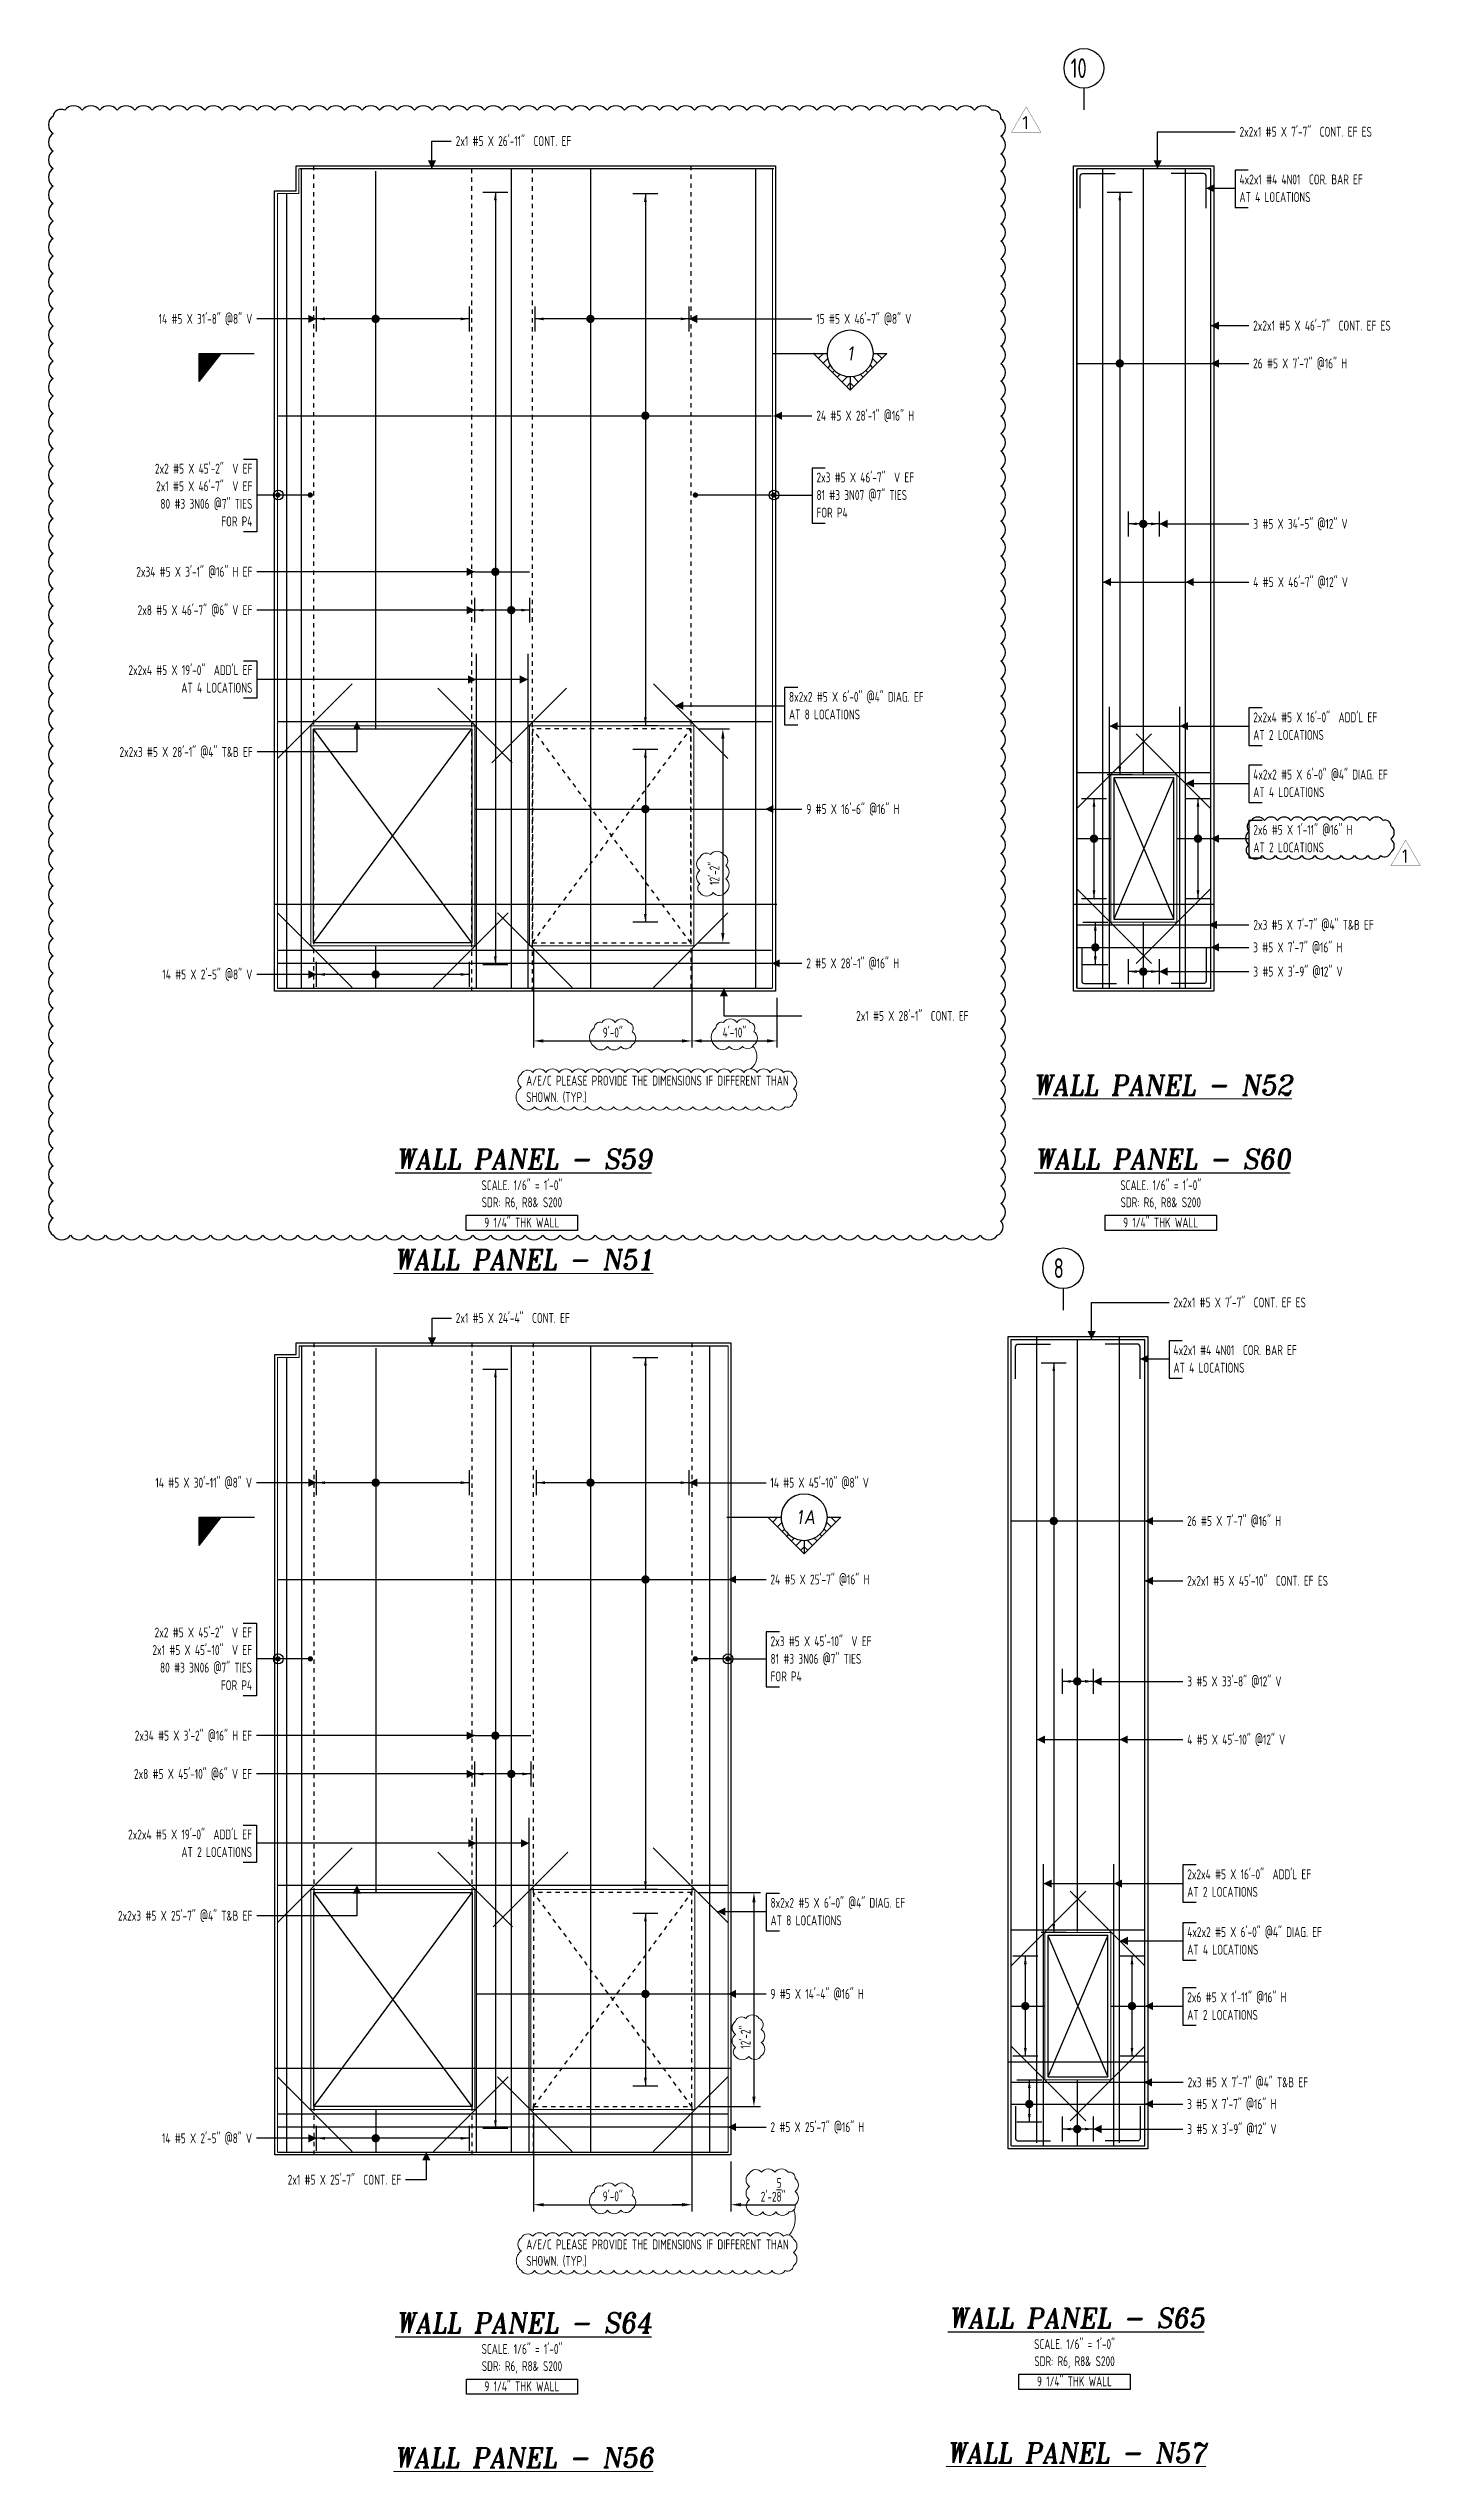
# Model space of a CAD drawing. Header units: inches. Extents: x 10095 to 38568, y -2433 to 4174.
# Drawn here: x 22741 to 23677, y -671 to 982 of the extents above; entities that cross this region are included whole.
import ezdxf
from ezdxf.enums import TextEntityAlignment as Align

# ---------------------------------------------------------------- set-up
doc = ezdxf.new("R2010")
doc.units = ezdxf.units.IN
doc.header["$MEASUREMENT"] = 0
doc.linetypes.add('HIDDEN', pattern=[6, 3, -3])
doc.linetypes.add('PHANTOM', pattern=[2.5, 1.25, -0.25, 0.25, -0.25, 0.25, -0.25])
doc.layers.get('0').update_dxf_attribs({"linetype": 'CONTINUOUS'})
doc.layers.get('Defpoints').update_dxf_attribs({"linetype": 'CONTINUOUS'})
for name, color, linetype in [('0-25', 7, 'CONTINUOUS'), ('0-25TEXT', 7, 'CONTINUOUS'), ('0-35', 3, 'CONTINUOUS'), ('0-35TEXT', 3, 'CONTINUOUS'), ('0-50', 10, 'CONTINUOUS'), ('3', 3, 'CONTINUOUS'), ('BAR-LBL', 2, 'CONTINUOUS'), ('GRID', 8, 'PHANTOM'), ('Hatch', 253, 'CONTINUOUS'), ('hidden', 7, 'HIDDEN'), ('RANGELAY', 7, 'CONTINUOUS'), ('REBARS', 4, 'CONTINUOUS'), ('REV_1', 150, 'CONTINUOUS')]:
    doc.layers.add(name, color=color, linetype=linetype)
doc.layers.add('COVER', color=6, linetype='CONTINUOUS', lineweight=0, plot=False)
doc.styles.add('AR', font='ARCHQUIK.shx', dxfattribs={"width": 0.8})
doc.styles.add('ROMANT', font='romant')
doc.dimstyles.new('CADS_DIM_48', dxfattribs={"dimscale": 48, "dimtxt": 0.09375, "dimasz": 0.09375, "dimexe": 0.0625, "dimexo": 0.0625, "dimgap": 0.09375, "dimtad": 0, "dimtih": 1, "dimtoh": 1, "dimzin": 1, "dimdsep": 46, "dimlunit": 4, "dimtxsty": 'AR', "dimblk": 'CLOSED', "dimcen": 0.1875, "dimadec": 0, "dimazin": 0, "dimtfac": 1, "dimtofl": 0, "dimtmove": 0, "dimatfit": 1, "dimldrblk": 'DOTBLANK', "dimfxl": 1, "dimtzin": 0, "dimarcsym": 0})

msp = doc.modelspace()

# ---------------------------------------------------------------- texts
at = {"color": 7, "linetype": 'Continuous', "style": 'ROMANT', "oblique": 9, "width": 0.95}
for s, p in [('%%UWALL PANEL - S59', (23064.99326, 217.27105)), ('%%UWALL PANEL - S60', (23500.80134, 217.27105)), ('%%UWALL PANEL - S65', (23441.99521, -573.18933)), ('%%UWALL PANEL - S64', (23065.03906, -576.5385))]:
    msp.add_text(s, height=13.5, dxfattribs=at).set_placement(p, align=Align.CENTER)
at = {"layer": '0-35TEXT', "style": 'AR', "width": 0.8}
for s, height, p in [('AT 4 LOCATIONS', 6.7498312, (23553.15369, 876.8512)), ('FOR P4', 6.749831, (23264.55932, 661.58436)), ('AT 8 LOCATIONS', 6.7498312, (23245.82225, 523.90913)), ('AT 2 LOCATIONS', 6.7498312, (23562.53485, 509.9573)), ('AT 4 LOCATIONS', 6.7498312, (23562.53485, 470.92362)), ('AT 2 LOCATIONS', 6.7498312, (23562.59263, 433.21703)), ('AT 4 LOCATIONS', 6.7498312, (23508.1197, 78.33925)), ('FOR P4', 6.749831, (23233.23013, -132.22519)), ('AT 2 LOCATIONS', 6.7498312, (23517.50085, -279.17969)), ('AT 8 LOCATIONS', 6.7498312, (23233.23013, -298.63672)), ('AT 4 LOCATIONS', 6.7498312, (23517.50085, -318.58834)), ('AT 2 LOCATIONS', 6.7498312, (23517.50085, -363.07801))]:
    msp.add_text(s, height=height, dxfattribs=at).set_placement(p)
for s, height, p in [('FOR P4', 6.749831, (22879.74716, 655.58498)), ('AT 4 LOCATIONS', 6.7498312, (22879.74716, 542.15498)), ('FOR P4', 6.749831, (22879.51101, -138.22457)), ('AT 2 LOCATIONS', 6.7498312, (22879.51101, -252.02953))]:
    msp.add_text(s, height=height, dxfattribs=at).set_placement(p, align=Align.RIGHT)
for s, p in [('SCALE. 1/6" = 1\'-0"', (23063.62138, 202.82416)), ('SCALE. 1/6" = 1\'-0"', (23499.42946, 202.82416)), ('SDR: R6, R8& S200', (23063.62138, 191.15597)), ('9 1/4" THK WALL', (23063.54446, 177.36795)), ('SDR: R6, R8& S200', (23499.42946, 191.15597)), ('9 1/4" THK WALL', (23499.35254, 177.36795)), ('SCALE. 1/6" = 1\'-0"', (23063.66718, -590.98539)), ('SCALE. 1/6" = 1\'-0"', (23440.62333, -587.63622)), ('SDR: R6, R8& S200', (23440.62333, -599.30442)), ('SDR: R6, R8& S200', (23063.66718, -602.65358)), ('9 1/4" THK WALL', (23063.59026, -616.4416)), ('9 1/4" THK WALL', (23440.54641, -613.09244))]:
    msp.add_text(s, height=6.7498312, dxfattribs=at).set_placement(p, align=Align.CENTER)
at = {"layer": '0-50', "style": 'AR', "width": 0.8}
for s, p in [('10', (23437.98259, 961.36806)), ('8', (23426.36124, 142.89747))]:
    msp.add_text(s, height=13.5, dxfattribs=at).set_placement(p)
at = {"layer": 'BAR-LBL', "style": 'AR', "width": 0.8}
for s, p in [('2x2x1 #5 X 7\'-7"  CONT. EF ES', (23553.15369, 921.3611)), ('2x1 #5 X 26\'-11"  CONT. EF', (23018.46148, 915.05573)), ('4x2x1 #4 4N01  COR. BAR EF', (23553.15369, 888.84994)), ('15 #5 X 46\'-7" @8" V', (23264.48359, 793.73616)), ('2x2x1 #5 X 46\'-7"  CONT. EF ES', (23562.45912, 789.11572)), ('26 #5 X 7\'-7" @16" H', (23562.45912, 763.3359)), ('24 #5 X 28\'-1" @16" H', (23264.48359, 727.71661)), ('2x3 #5 X 46\'-7"  V EF', (23264.55932, 685.58184)), ('81 #3 3N07 @7" TIES', (23264.55932, 673.5831)), ('3 #5 X 34\'-5" @12" V', (23562.53485, 653.90773)), ('4 #5 X 46\'-7" @12" V', (23562.53485, 614.18332)), ('8x2x2 #5 X 6\'-0" @4" DIAG. EF', (23245.82225, 535.90787)), ('2x2x4 #5 X 16\'-0"  ADD\'L EF', (23562.53485, 521.95604)), ('4x2x2 #5 X 6\'-0" @4" DIAG. EF', (23562.53485, 482.92236)), ('9 #5 X 16\'-6" @16" H', (23257.64835, 459.36968)), ('2x6 #5 X 1\'-11" @16" H', (23562.59263, 445.21577)), ('2x3 #5 X 7\'-7" @4" T&B EF', (23562.59263, 380.43236)), ('3 #5 X 7\'-7" @16" H', (23562.45912, 365.03674)), ('2 #5 X 28\'-1" @16" H', (23257.64835, 354.18902)), ('3 #5 X 3\'-9" @12" V', (23562.53485, 348.52983)), ('2x1 #5 X 24\'-4"  CONT. EF', (23018.50728, 112.24618)), ('2x2x1 #5 X 7\'-7"  CONT. EF ES', (23508.1197, 122.84915)), ('4x2x1 #4 4N01  COR. BAR EF', (23508.1197, 90.33799)), ('14 #5 X 45\'-10" @8" V', (23233.1544, -0.07339)), ('26 #5 X 7\'-7" @16" H', (23517.42512, -26.17605)), ('24 #5 X 25\'-7" @16" H', (23233.1544, -66.09294)), ('2x2x1 #5 X 45\'-10"  CONT. EF ES', (23517.42512, -67.00202)), ('2x3 #5 X 45\'-10"  V EF', (23233.23013, -108.22771)), ('81 #3 3N06 @7" TIES', (23233.23013, -120.22645)), ('3 #5 X 33\'-8" @12" V', (23517.50085, -135.60422)), ('4 #5 X 45\'-10" @12" V', (23517.50085, -175.32864)), ('2x2x4 #5 X 16\'-0"  ADD\'L EF', (23517.50085, -267.18095)), ('8x2x2 #5 X 6\'-0" @4" DIAG. EF', (23233.23013, -286.63798)), ('4x2x2 #5 X 6\'-0" @4" DIAG. EF', (23517.50085, -306.5896)), ('9 #5 X 14\'-4" @16" H', (23233.1544, -348.79837)), ('2x6 #5 X 1\'-11" @16" H', (23517.50085, -351.07927)), ('2x3 #5 X 7\'-7" @4" T&B EF', (23517.76602, -409.07959)), ('3 #5 X 7\'-7" @16" H', (23517.42512, -423.88726)), ('2 #5 X 25\'-7" @16" H', (23233.1544, -439.62053)), ('3 #5 X 3\'-9" @12" V', (23517.50085, -440.98213))]:
    msp.add_text(s, height=6.7492913, dxfattribs=at).set_placement(p)
for s, p in [('14 #5 X 31\'-8" @8" V', (22879.74716, 793.73616)), ('2x2 #5 X 45\'-2"  V EF', (22879.74716, 691.5812)), ('2x1 #5 X 46\'-7"  V EF', (22879.74716, 679.58246)), ('80 #3 3N06 @7" TIES', (22879.74716, 667.58372)), ('2x34 #5 X 3\'-1" @16" H EF', (22879.74716, 621.21768)), ('2x8 #5 X 46\'-7" @6" V EF', (22879.74716, 595.06581)), ('2x2x4 #5 X 19\'-0"  ADD\'L EF', (22879.74716, 554.15372)), ('2x2x3 #5 X 28\'-1" @4" T&B EF', (22879.97493, 498.3509)), ('14 #5 X 2\'-5" @8" V', (22879.74716, 346.57714)), ('2x1 #5 X 28\'-1"  CONT. EF', (23368.24364, 318.31091)), ('14 #5 X 30\'-11" @8" V', (22879.51101, -0.07339)), ('2x2 #5 X 45\'-2"  V EF', (22879.51101, -102.22835)), ('2x1 #5 X 45\'-10"  V EF', (22879.51101, -114.22709)), ('80 #3 3N06 @7" TIES', (22879.51101, -126.22583)), ('2x34 #5 X 3\'-2" @16" H EF', (22879.51101, -172.59187)), ('2x8 #5 X 45\'-10" @6" V EF', (22879.51101, -198.74374)), ('2x2x4 #5 X 19\'-0"  ADD\'L EF', (22879.51101, -240.03079)), ('2x2x3 #5 X 25\'-7" @4" T&B EF', (22879.73878, -295.45865)), ('14 #5 X 2\'-5" @8" V', (22879.51101, -447.23241)), ('2x1 #5 X 25\'-7"  CONT. EF', (22981.27289, -475.49864))]:
    msp.add_text(s, height=6.7492913, dxfattribs=at).set_placement(p, align=Align.RIGHT)
at = {"layer": 'COVER', "style": 'ROMANT', "oblique": 9, "width": 0.95}
for s, p in [('%%UWALL PANEL - N52', (23500.80134, 267.72898)), ('%%UWALL PANEL - N51', (23064.99326, 148.74626)), ('%%UWALL PANEL - N56', (23065.03906, -668.47725)), ('%%UWALL PANEL - N57', (23441.99521, -665.12808))]:
    msp.add_text(s, height=13.5, dxfattribs=at).set_placement(p, align=Align.CENTER)
at = {"layer": 'COVER', "char_height": 6.7498312, "width": 190.9524352, "attachment_point": 1, "style": 'AR'}
for insert in [(23066.54974, 280.9053), (23066.59555, -512.90425)]:
    msp.add_mtext('A/E/C PLEASE PROVIDE THE DIMENSIONS IF DIFFERENT THAN SHOWN. (TYP.)', dxfattribs=dict(at, insert=insert))

# ---------------------------------------------------------------- blocks, each defined once
blk = doc.blocks.new('leadrblk')
blk.add_lwpolyline([(0, 0, 0, 1, 0), (1, 0, 1, 1, 0)], format="xyseb")
blk = doc.blocks.new('_DotBlank')
at = {"layer": '0-35', "color": 0, "lineweight": -2}
blk.add_line((-0.5, 0), (-1, 0), dxfattribs=at)
blk.add_circle((0, 0), 0.5, dxfattribs=at)
blk = doc.blocks.new('SECTARO')
at = {"linetype": 'Continuous'}
blk.add_line((33.3, 17), (20.1, 0), dxfattribs=at)
for p, q in [((33.3, 17), (33.3, 0)), ((33.3, 0), (0, 0))]:
    blk.add_line(p, q)
for points in [[(33.3, 0), (33.3, 17), (33.3, 0), (20.1, 0)], [(33.3, 17), (20.1, 0), (33.3, 0), (33.3, 17)]]:
    blk.add_solid(points, dxfattribs=at)
blk = doc.blocks.new('*X3')
at = {"color": 0, "linetype": 'Continuous'}
for p, q in [((-1.108, 0.278), (-1.075, 0.312)), ((-1.081, 0.217), (-1.031, 0.267)), ((-1.013, 0.197), (-0.986, 0.223)), ((-0.96, 0.161), (-0.942, 0.179)), ((-0.92, 0.112), (-0.898, 0.135)), ((-0.895, 0.05), (-0.854, 0.091)), ((-0.856, 0), (-0.81, 0.046)), ((-0.768, 0), (-0.765, 0.002))]:
    blk.add_line(p, q, dxfattribs=at)
blk = doc.blocks.new('*X2')
at = {"color": 0, "linetype": 'Continuous'}
for p, q in [((-1.108, 0.278), (-1.075, 0.312)), ((-0.96, 0.161), (-0.942, 0.179)), ((-0.856, 0), (-0.81, 0.046))]:
    blk.add_line(p, q, dxfattribs=at)
blk = doc.blocks.new('SECTNU')
at = {"linetype": 'Continuous'}
blk.add_line((-24.7, 0), (-32.8, 0), dxfattribs=at)
blk.add_line((0, 0), (-24.7, 0))
at = {"layer": '3'}
for p, q in [((-68.9, 0), (-46.8, 22.1)), ((-60.8, 0), (-68.9, 0))]:
    blk.add_line(p, q, dxfattribs=at)
at = {"layer": '3', "linetype": 'Continuous'}
blk.add_line((-46.8, 14), (-46.8, 22.1), dxfattribs=at)
at = {"layer": '3'}
for points in [[(-46.8, 22.1), (-24.7, 0), (-32.8, 0, 1)], [(-32.8, 0, 0.414214), (-46.8, 14)]]:
    blk.add_lwpolyline(points, format="xyb", dxfattribs=at)
for start, end in [(90, 180), (180, 0)]:
    blk.add_arc((-46.8, 0), 14, start, end, dxfattribs=at)
at = {"linetype": 'Continuous', "xscale": -64, "yscale": 64, "zscale": 64, "rotation": 359.9999999999999}
blk.add_blockref('*X3', (-117.7, 0), dxfattribs=at)
at = {"linetype": 'Continuous', "xscale": 64, "yscale": 64, "zscale": 64}
for name in ['*X3', '*X2']:
    blk.add_blockref(name, (24.1, 0), dxfattribs=at)
at = {"linetype": 'Continuous', "style": 'ROMANT', "oblique": 9, "width": 0.9}
blk.add_attdef('NO', text='', height=8, dxfattribs=at).set_placement((-46.8, 0), align=Align.MIDDLE)
blk = doc.blocks.new('*D90')
at = {"layer": 'COVER', "color": 0, "lineweight": -2, "transparency": 16777216}
for p, q in [((23071.6, 367.1), (23071.6, 300.1)), ((23179.6, 367.1), (23179.6, 300.1)), ((23078.3, 304.6), (23172.8, 304.6))]:
    blk.add_line(p, q, dxfattribs=at)
at = {"layer": 'COVER', "color": 0, "transparency": 16777216}
for points in [[(23078.3, 305.7), (23078.3, 303.5), (23071.6, 304.6)], [(23172.8, 305.7), (23172.8, 303.5), (23179.6, 304.6)]]:
    blk.add_solid(points, dxfattribs=at)
at = {"layer": 'Defpoints', "color": 0, "transparency": 16777216}
for p in [(23071.6, 371.6), (23179.6, 371.6), (23179.6, 304.6)]:
    blk.add_point(p, dxfattribs=at)
at = {"layer": 'COVER', "color": 0, "transparency": 16777216, "insert": (23125.6, 310.3), "char_height": 6.75, "attachment_point": 5, "style": 'AR'}
blk.add_mtext('9\'-0"', dxfattribs=at)
blk = doc.blocks.new('*D91')
at = {"layer": 'COVER', "color": 0, "lineweight": -2, "transparency": 16777216}
for p, q in [((23179.6, 334.1), (23179.6, 300.1)), ((23237.6, 334.1), (23237.6, 300.1)), ((23186.3, 304.6), (23230.8, 304.6))]:
    blk.add_line(p, q, dxfattribs=at)
at = {"layer": 'COVER', "color": 0, "transparency": 16777216}
for points in [[(23186.3, 305.8), (23186.3, 303.5), (23179.6, 304.6)], [(23230.8, 305.8), (23230.8, 303.5), (23237.6, 304.6)]]:
    blk.add_solid(points, dxfattribs=at)
at = {"layer": 'Defpoints', "color": 0, "transparency": 16777216}
for p in [(23179.6, 338.6), (23237.6, 338.6), (23237.6, 304.6)]:
    blk.add_point(p, dxfattribs=at)
at = {"layer": 'COVER', "color": 0, "transparency": 16777216, "insert": (23208.6, 310.4), "char_height": 6.75, "attachment_point": 5, "style": 'AR'}
blk.add_mtext('4\'-10"', dxfattribs=at)
blk = doc.blocks.new('*D92')
at = {"layer": 'COVER', "color": 0, "lineweight": -2, "transparency": 16777216}
for p, q in [((23184.1, 517.6), (23205.2, 517.6)), ((23200.7, 510.8), (23200.7, 378.3)), ((23184.1, 371.6), (23205.2, 371.6))]:
    blk.add_line(p, q, dxfattribs=at)
at = {"layer": 'COVER', "color": 0, "transparency": 16777216}
for points in [[(23199.6, 510.8), (23201.8, 510.8), (23200.7, 517.6)], [(23199.6, 378.3), (23201.8, 378.3), (23200.7, 371.6)]]:
    blk.add_solid(points, dxfattribs=at)
at = {"layer": 'Defpoints', "color": 0, "transparency": 16777216}
for p in [(23179.6, 517.6), (23179.6, 371.6), (23200.7, 371.6)]:
    blk.add_point(p, dxfattribs=at)
at = {"layer": 'COVER', "color": 0, "transparency": 16777216, "insert": (23195, 418.9), "char_height": 6.75, "attachment_point": 5, "rotation": 90, "style": 'AR'}
blk.add_mtext('12\'-2"', dxfattribs=at)
blk = doc.blocks.new('*D93')
at = {"layer": 'COVER', "color": 0, "lineweight": -2, "transparency": 16777216}
for p, q in [((23071.6, -426.8), (23071.6, -493.7)), ((23179.6, -426.8), (23179.6, -493.7)), ((23078.4, -489.2), (23172.9, -489.2))]:
    blk.add_line(p, q, dxfattribs=at)
at = {"layer": 'COVER', "color": 0, "transparency": 16777216}
for points in [[(23078.4, -488.1), (23078.4, -490.3), (23071.6, -489.2)], [(23172.9, -488.1), (23172.9, -490.3), (23179.6, -489.2)]]:
    blk.add_solid(points, dxfattribs=at)
at = {"layer": 'Defpoints', "color": 0, "transparency": 16777216}
for p in [(23071.6, -422.3), (23179.6, -422.3), (23179.6, -489.2)]:
    blk.add_point(p, dxfattribs=at)
at = {"layer": 'COVER', "color": 0, "transparency": 16777216, "insert": (23125.6, -483.5), "char_height": 6.75, "attachment_point": 5, "style": 'AR'}
blk.add_mtext('9\'-0"', dxfattribs=at)
blk = doc.blocks.new('*D94')
at = {"layer": 'COVER', "color": 0, "lineweight": -2, "transparency": 16777216}
for p, q in [((23179.6, -459.8), (23179.6, -493.7)), ((23206.2, -459.8), (23206.2, -493.7)), ((23172.9, -489.2), (23166.1, -489.2)), ((23213, -489.2), (23250.3, -489.2))]:
    blk.add_line(p, q, dxfattribs=at)
at = {"layer": 'COVER', "color": 0, "transparency": 16777216}
for points in [[(23172.9, -488), (23172.9, -490.3), (23179.6, -489.2)], [(23213, -488), (23213, -490.3), (23206.2, -489.2)]]:
    blk.add_solid(points, dxfattribs=at)
at = {"layer": 'Defpoints', "color": 0, "transparency": 16777216}
for p in [(23179.6, -455.3), (23206.2, -455.3), (23206.2, -489.2)]:
    blk.add_point(p, dxfattribs=at)
at = {"layer": 'COVER', "color": 0, "transparency": 16777216, "insert": (23235, -479), "char_height": 6.75, "attachment_point": 5, "style": 'AR'}
blk.add_mtext('2\'-2{\\H1.000000x;\\S5/8;}"', dxfattribs=at)
blk = doc.blocks.new('*D95')
at = {"layer": 'COVER', "color": 0, "lineweight": -2, "transparency": 16777216}
for p, q in [((23184.1, -276.3), (23226.4, -276.3)), ((23221.9, -283), (23221.9, -415.5)), ((23184.1, -422.3), (23226.4, -422.3))]:
    blk.add_line(p, q, dxfattribs=at)
at = {"layer": 'COVER', "color": 0, "transparency": 16777216}
for points in [[(23220.8, -283), (23223, -283), (23221.9, -276.3)], [(23220.8, -415.5), (23223, -415.5), (23221.9, -422.3)]]:
    blk.add_solid(points, dxfattribs=at)
at = {"layer": 'Defpoints', "color": 0, "transparency": 16777216}
for p in [(23179.6, -276.3), (23179.6, -422.3), (23221.9, -422.3)]:
    blk.add_point(p, dxfattribs=at)
at = {"layer": 'COVER', "color": 0, "transparency": 16777216, "insert": (23216.2, -374.9), "char_height": 6.75, "attachment_point": 5, "rotation": 90, "style": 'AR'}
blk.add_mtext('12\'-2"', dxfattribs=at)
blk = doc.blocks.new('*U849', base_point=(23442.1, -404))
at = {"layer": 'REBARS', "color": 0}
blk.add_lwpolyline([(23442.4, -404), (23442.4, -449)], dxfattribs=at)
blk = doc.blocks.new('rendmark')
at = {"color": 4}
blk.add_line((0, -3), (0, 3), dxfattribs=at)
blk = doc.blocks.new('rarrow')
at = {"color": 7}
blk.add_solid([(2, -0.33), (2, 0.33), (0, 0)], dxfattribs=at)
blk = doc.blocks.new('*U1803', base_point=(23453.4, -437.6))
at = {"layer": 'RANGELAY'}
blk.add_line((23453.4, -437.6), (23432.4, -437.6), dxfattribs=at)
at = {"layer": 'RANGELAY', "xscale": 2.834645669291339, "yscale": 2.834645669291339}
for name, p, rotation in [('rendmark', (23432.4, -437.6), 359.999996929531), ('rendmark', (23453.4, -437.6), 180), ('rarrow', (23432.4, -437.6), 359.999996929531), ('rarrow', (23453.4, -437.6), 180)]:
    blk.add_blockref(name, p, dxfattribs=dict(at, rotation=rotation))
blk = doc.blocks.new('VPM75AE82')
at = {"const_width": 1}
blk.add_lwpolyline([(-0.5, 0, 1), (0.5, 0, 1)], format="xyb", close=True, dxfattribs=at)
blk = doc.blocks.new('*U850', base_point=(23397.5, -448.6))
at = {"layer": 'REBARS', "color": 0}
blk.add_lwpolyline([(23397.5, -449), (23488.5, -449)], dxfattribs=at)
blk = doc.blocks.new('*U851', base_point=(23397.5, 100.7))
at = {"layer": 'REBARS', "color": 0}
blk.add_lwpolyline([(23397.5, 101), (23488.5, 101)], dxfattribs=at)
blk = doc.blocks.new('*U852', base_point=(23396.9, -449))
at = {"layer": 'REBARS', "color": 0}
blk.add_lwpolyline([(23397.3, -449), (23397.3, 101)], dxfattribs=at)
blk = doc.blocks.new('*U1802', base_point=(23479.8, -319.5))
at = {"layer": 'RANGELAY'}
blk.add_line((23479.8, -319.5), (23479.8, -388), dxfattribs=at)
at = {"layer": 'RANGELAY', "xscale": 2.834645669291339, "yscale": 2.834645669291339}
for name, p, rotation in [('rendmark', (23479.8, -319.5), 269.9999999999999), ('rarrow', (23479.8, -319.5), 269.9999999999999), ('rendmark', (23479.8, -388), 89.999996929531), ('rarrow', (23479.8, -388), 89.999996929531)]:
    blk.add_blockref(name, p, dxfattribs=dict(at, rotation=rotation))
blk = doc.blocks.new('VPM75B023')
at = {"const_width": 1}
blk.add_lwpolyline([(-0.5, 0, 1), (0.5, 0, 1)], format="xyb", close=True, dxfattribs=at)
blk = doc.blocks.new('*U853', base_point=(23465.5, -354))
at = {"layer": 'REBARS', "color": 0}
blk.add_lwpolyline([(23465.5, -353.7), (23488.5, -353.7)], dxfattribs=at)
blk = doc.blocks.new('*U1801', base_point=(23407, -319.5))
at = {"layer": 'RANGELAY'}
blk.add_line((23407, -319.5), (23407, -388), dxfattribs=at)
at = {"layer": 'RANGELAY', "xscale": 2.834645669291339, "yscale": 2.834645669291339}
for name, p, rotation in [('rendmark', (23407, -319.5), 269.9999999999999), ('rarrow', (23407, -319.5), 269.9999999999999), ('rendmark', (23407, -388), 89.999996929531), ('rarrow', (23407, -388), 89.999996929531)]:
    blk.add_blockref(name, p, dxfattribs=dict(at, rotation=rotation))
blk = doc.blocks.new('VPM75B103')
at = {"const_width": 1}
blk.add_lwpolyline([(-0.5, 0, 1), (0.5, 0, 1)], format="xyb", close=True, dxfattribs=at)
blk = doc.blocks.new('*U854', base_point=(23397.4, -354))
at = {"layer": 'REBARS', "color": 0}
blk.add_lwpolyline([(23397.4, -353.7), (23420.4, -353.7)], dxfattribs=at)
blk = doc.blocks.new('*U1081', base_point=(23400.2, -446))
at = {"layer": 'REBARS', "color": 0}
blk.add_lwpolyline([(23400.4, -422), (23400.4, -444, 0.414214), (23402.2, -445.7), (23424.2, -445.7)], format="xyb", dxfattribs=at)
blk = doc.blocks.new('*U1082', base_point=(23485.6, -446))
at = {"layer": 'REBARS', "color": 0}
blk.add_lwpolyline([(23485.3, -422), (23485.3, -444, -0.414214), (23483.6, -445.7), (23461.6, -445.7)], format="xyb", dxfattribs=at)
blk = doc.blocks.new('*U1083', base_point=(23400.2, 98))
at = {"layer": 'REBARS', "color": 0}
blk.add_lwpolyline([(23400.4, 74), (23400.4, 96, -0.414213), (23402.2, 97.8), (23424.2, 97.8)], format="xyb", dxfattribs=at)
blk = doc.blocks.new('*U855', base_point=(23397.5, -405.4))
at = {"layer": 'REBARS', "color": 0}
blk.add_lwpolyline([(23397.5, -405.7), (23488.5, -405.7)], dxfattribs=at)
blk = doc.blocks.new('*U856', base_point=(23397.5, -302))
at = {"layer": 'REBARS', "color": 0}
blk.add_lwpolyline([(23397.5, -301.7), (23488.5, -301.7)], dxfattribs=at)
blk = doc.blocks.new('*U857', base_point=(23467.1, -449))
at = {"layer": 'REBARS', "color": 0}
blk.add_lwpolyline([(23467.4, -449), (23467.4, -257)], dxfattribs=at)
blk = doc.blocks.new('*U858', base_point=(23419.8, -449))
at = {"layer": 'REBARS', "color": 0}
blk.add_lwpolyline([(23419.4, -449), (23419.4, -257)], dxfattribs=at)
blk = doc.blocks.new('*U859', base_point=(23488.7, -381.3))
at = {"layer": 'REBARS', "color": 0}
blk.add_lwpolyline([(23488.5, -381.1), (23437.6, -432)], dxfattribs=at)
blk = doc.blocks.new('*U860', base_point=(23397, -381.3))
at = {"layer": 'REBARS', "color": 0}
blk.add_lwpolyline([(23397.3, -381.1), (23448.2, -432)], dxfattribs=at)
blk = doc.blocks.new('*U861', base_point=(23397, -326.1))
at = {"layer": 'REBARS', "color": 0}
blk.add_lwpolyline([(23397.3, -326.3), (23448.2, -275.4)], dxfattribs=at)
blk = doc.blocks.new('*U862', base_point=(23488.7, -326.1))
at = {"layer": 'REBARS', "color": 0}
blk.add_lwpolyline([(23488.5, -326.3), (23437.6, -275.4)], dxfattribs=at)
blk = doc.blocks.new('*U863', base_point=(23397.5, -420.8))
at = {"layer": 'REBARS', "color": 0}
blk.add_lwpolyline([(23397.5, -420.5), (23488.5, -420.5)], dxfattribs=at)
blk = doc.blocks.new('*U1800', base_point=(23409.7, -404))
at = {"layer": 'RANGELAY'}
blk.add_line((23409.7, -404), (23409.7, -433), dxfattribs=at)
at = {"layer": 'RANGELAY', "xscale": 2.834645669291339, "yscale": 2.834645669291339}
for name, p, rotation in [('rendmark', (23409.7, -404), 269.9999999999999), ('rarrow', (23409.7, -404), 269.9999999999999), ('rarrow', (23409.7, -433), 89.999996929531), ('rendmark', (23409.7, -433), 89.999996929531)]:
    blk.add_blockref(name, p, dxfattribs=dict(at, rotation=rotation))
blk = doc.blocks.new('VPM75B663')
at = {"const_width": 1}
blk.add_lwpolyline([(-0.5, 0, 1), (0.5, 0, 1)], format="xyb", close=True, dxfattribs=at)
blk = doc.blocks.new('*U864', base_point=(23488.8, -449))
at = {"layer": 'REBARS', "color": 0}
blk.add_lwpolyline([(23488.5, -449), (23488.5, 101)], dxfattribs=at)
blk = doc.blocks.new('*U1084', base_point=(23485.6, 98))
at = {"layer": 'REBARS', "color": 0}
blk.add_lwpolyline([(23485.3, 74), (23485.3, 96, 0.414213), (23483.6, 97.8), (23461.6, 97.8)], format="xyb", dxfattribs=at)
blk = doc.blocks.new('*U865', base_point=(23442.1, 101.2))
at = {"layer": 'REBARS', "color": 0}
blk.add_lwpolyline([(23442.4, 101.2), (23442.4, -302.8)], dxfattribs=at)
blk = doc.blocks.new('*U1799', base_point=(23453.4, -132.2))
at = {"layer": 'RANGELAY'}
blk.add_line((23453.4, -132.2), (23432.4, -132.2), dxfattribs=at)
at = {"layer": 'RANGELAY', "xscale": 2.834645669291339, "yscale": 2.834645669291339}
for name, p, rotation in [('rendmark', (23432.4, -132.2), 359.999996929531), ('rarrow', (23432.4, -132.2), 359.999996929531), ('rarrow', (23453.4, -132.2), 180), ('rendmark', (23453.4, -132.2), 180)]:
    blk.add_blockref(name, p, dxfattribs=dict(at, rotation=rotation))
blk = doc.blocks.new('VPM75B8B2')
at = {"const_width": 1}
blk.add_lwpolyline([(-0.5, 0, 1), (0.5, 0, 1)], format="xyb", close=True, dxfattribs=at)
blk = doc.blocks.new('*U866', base_point=(23397.5, -23.1))
at = {"layer": 'REBARS', "color": 0}
blk.add_lwpolyline([(23397.5, -22.8), (23488.5, -22.8)], dxfattribs=at)
blk = doc.blocks.new('*U1798', base_point=(23426.4, 85))
at = {"layer": 'RANGELAY'}
blk.add_line((23426.4, 85), (23426.4, -303.5), dxfattribs=at)
at = {"layer": 'RANGELAY', "xscale": 2.834645669291339, "yscale": 2.834645669291339}
for name, p, rotation in [('rendmark', (23426.4, 85), 269.9999999999999), ('rarrow', (23426.4, 85), 269.9999999999999), ('rendmark', (23426.4, -303.5), 89.999996929531), ('rarrow', (23426.4, -303.5), 89.999996929531)]:
    blk.add_blockref(name, p, dxfattribs=dict(at, rotation=rotation))
blk = doc.blocks.new('VPM75B9B2')
at = {"const_width": 1}
blk.add_lwpolyline([(-0.5, 0, 1), (0.5, 0, 1)], format="xyb", close=True, dxfattribs=at)
blk = doc.blocks.new('*U867', base_point=(23470.9, -447))
at = {"layer": 'REBARS', "color": 0}
blk.add_lwpolyline([(23471.2, -447), (23471.2, 103)], dxfattribs=at)
blk = doc.blocks.new('*U868', base_point=(23414.5, -447))
at = {"layer": 'REBARS', "color": 0}
blk.add_lwpolyline([(23414.9, -447), (23414.9, 103)], dxfattribs=at)
blk = doc.blocks.new('*U1111', base_point=(23110.1, 96.7))
at = {"layer": 'REBARS', "color": 0}
blk.add_lwpolyline([(23110.4, 96.7), (23110.4, -453.3)], dxfattribs=at)
blk = doc.blocks.new('*U1797', base_point=(23177.6, 3.3))
at = {"layer": 'RANGELAY'}
blk.add_line((23177.6, 3.3), (23073.6, 3.3), dxfattribs=at)
at = {"layer": 'RANGELAY', "xscale": 2.834645669291339, "yscale": 2.834645669291339}
for name, p, rotation in [('rendmark', (23073.6, 3.3), 359.9999969295309), ('rarrow', (23073.6, 3.3), 359.9999969295309), ('rarrow', (23177.6, 3.3), 179.9999999999999), ('rendmark', (23177.6, 3.3), 179.9999999999999)]:
    blk.add_blockref(name, p, dxfattribs=dict(at, rotation=rotation))
blk = doc.blocks.new('VPM75BC82')
at = {"const_width": 1}
blk.add_lwpolyline([(-0.5, 0, 1), (0.5, 0, 1)], format="xyb", close=True, dxfattribs=at)
blk = doc.blocks.new('*U871', base_point=(23032.2, -345.7))
at = {"layer": 'REBARS', "color": 0}
blk.add_lwpolyline([(23032.2, -345.4), (23204.2, -345.4)], dxfattribs=at)
blk = doc.blocks.new('*U1796', base_point=(23147.9, -290.3))
at = {"layer": 'RANGELAY'}
blk.add_line((23147.9, -290.3), (23147.9, -408.3), dxfattribs=at)
at = {"layer": 'RANGELAY', "xscale": 2.834645669291339, "yscale": 2.834645669291339}
for name, p, rotation in [('rendmark', (23147.9, -290.3), 269.9999999999999), ('rarrow', (23147.9, -290.3), 269.9999999999999), ('rendmark', (23147.9, -408.3), 89.999996929531), ('rarrow', (23147.9, -408.3), 89.999996929531)]:
    blk.add_blockref(name, p, dxfattribs=dict(at, rotation=rotation))
blk = doc.blocks.new('VPM75BD82')
at = {"const_width": 1}
blk.add_lwpolyline([(-0.5, 0, 1), (0.5, 0, 1)], format="xyb", close=True, dxfattribs=at)
blk = doc.blocks.new('*U1357', base_point=(22897, -436.6))
at = {"layer": 'REBARS', "color": 0}
blk.add_lwpolyline([(22897, -436.2), (23204, -436.2)], dxfattribs=at)
blk = doc.blocks.new('*U1356', base_point=(22897, -63))
at = {"layer": 'REBARS', "color": 0}
blk.add_lwpolyline([(22897, -62.7), (23204, -62.7)], dxfattribs=at)
blk = doc.blocks.new('*U1795', base_point=(23147.9, 88.7))
at = {"layer": 'RANGELAY'}
blk.add_line((23147.9, 88.7), (23147.9, -274.3), dxfattribs=at)
at = {"layer": 'RANGELAY', "xscale": 2.834645669291339, "yscale": 2.834645669291339}
for name, p, rotation in [('rendmark', (23147.9, 88.7), 269.9999999999999), ('rarrow', (23147.9, 88.7), 269.9999999999999), ('rendmark', (23147.9, -274.3), 89.999996929531), ('rarrow', (23147.9, -274.3), 89.999996929531)]:
    blk.add_blockref(name, p, dxfattribs=dict(at, rotation=rotation))
blk = doc.blocks.new('VPM75BF22')
at = {"const_width": 1}
blk.add_lwpolyline([(-0.5, 0, 1), (0.5, 0, 1)], format="xyb", close=True, dxfattribs=at)
blk = doc.blocks.new('*U1794', base_point=(23045.5, 80.7))
at = {"layer": 'RANGELAY'}
blk.add_line((23045.5, 80.7), (23045.5, -437.3), dxfattribs=at)
at = {"layer": 'RANGELAY', "xscale": 2.834645669291339, "yscale": 2.834645669291339}
for name, p, rotation in [('rendmark', (23045.5, 80.7), 269.9999999999999), ('rarrow', (23045.5, 80.7), 269.9999999999999), ('rendmark', (23045.5, -437.3), 89.999996929531), ('rarrow', (23045.5, -437.3), 89.999996929531)]:
    blk.add_blockref(name, p, dxfattribs=dict(at, rotation=rotation))
blk = doc.blocks.new('VPM75BFA2')
at = {"const_width": 1}
blk.add_lwpolyline([(-0.5, 0, 1), (0.5, 0, 1)], format="xyb", close=True, dxfattribs=at)
blk = doc.blocks.new('*U872', base_point=(23031.6, -169.5))
at = {"layer": 'REBARS', "color": 0}
blk.add_lwpolyline([(23031.6, -169.2), (23069.6, -169.2)], dxfattribs=at)
blk = doc.blocks.new('*U1112', base_point=(23056.1, 97.1))
at = {"layer": 'REBARS', "color": 0}
blk.add_lwpolyline([(23056.4, 97.1), (23056.4, -452.9)], dxfattribs=at)
blk = doc.blocks.new('*U1793', base_point=(23069.6, -195.4))
at = {"layer": 'RANGELAY'}
blk.add_line((23069.6, -195.4), (23031.6, -195.4), dxfattribs=at)
at = {"layer": 'RANGELAY', "xscale": 2.834645669291339, "yscale": 2.834645669291339}
for name, p, rotation in [('rendmark', (23031.6, -195.4), 359.9999969295309), ('rarrow', (23031.6, -195.4), 359.9999969295309), ('rarrow', (23069.6, -195.4), 179.9999999999999), ('rendmark', (23069.6, -195.4), 179.9999999999999)]:
    blk.add_blockref(name, p, dxfattribs=dict(at, rotation=rotation))
blk = doc.blocks.new('VPM75C0E2')
at = {"const_width": 1}
blk.add_lwpolyline([(-0.5, 0, 1), (0.5, 0, 1)], format="xyb", close=True, dxfattribs=at)
blk = doc.blocks.new('*U873', base_point=(22963.6, 95.1))
at = {"layer": 'REBARS', "color": 0}
blk.add_lwpolyline([(22963.9, 95.1), (22963.9, -275.9)], dxfattribs=at)
blk = doc.blocks.new('*U1792', base_point=(23027.6, 3.3))
at = {"layer": 'RANGELAY'}
blk.add_line((23027.6, 3.3), (22923.6, 3.3), dxfattribs=at)
at = {"layer": 'RANGELAY', "xscale": 2.834645669291339, "yscale": 2.834645669291339}
for name, p, rotation in [('rendmark', (22923.6, 3.3), 359.9999969295309), ('rarrow', (22923.6, 3.3), 359.9999969295309), ('rarrow', (23027.6, 3.3), 179.9999999999999), ('rendmark', (23027.6, 3.3), 179.9999999999999)]:
    blk.add_blockref(name, p, dxfattribs=dict(at, rotation=rotation))
blk = doc.blocks.new('VPM75C222')
at = {"const_width": 1}
blk.add_lwpolyline([(-0.5, 0, 1), (0.5, 0, 1)], format="xyb", close=True, dxfattribs=at)
blk = doc.blocks.new('*U1791', base_point=(23204.2, -116.9))
at = {"layer": 'REBARS', "color": 0, "const_width": 1.8}
for points in [[(23181.9, -116, 1), (23181.9, -117.8, 1), (23181.9, -116)], [(23204, -117.8, 1), (23204, -116, 1), (23204, -117.8)]]:
    blk.add_lwpolyline(points, format="xyb", dxfattribs=at)
at = {"layer": 'REBARS', "color": 0}
blk.add_lwpolyline([(23204, -116.9), (23181.9, -116.9)], dxfattribs=at)
blk = doc.blocks.new('*U874', base_point=(23192.1, -453.3))
at = {"layer": 'REBARS', "color": 0}
blk.add_lwpolyline([(23191.8, -453.3), (23191.8, 96.7)], dxfattribs=at)
blk = doc.blocks.new('*U875', base_point=(22913.7, -453.3))
at = {"layer": 'REBARS', "color": 0}
blk.add_lwpolyline([(22913.4, -453.3), (22913.4, 96.7)], dxfattribs=at)
blk = doc.blocks.new('*U876', base_point=(22903.6, -453.3))
at = {"layer": 'REBARS', "color": 0}
blk.add_lwpolyline([(22903.3, -453.3), (22903.3, 88.7)], dxfattribs=at)
blk = doc.blocks.new('*U1790', base_point=(22919.5, -116.9))
at = {"layer": 'REBARS', "color": 0, "const_width": 1.8}
for points in [[(22897.2, -116, 1), (22897.2, -117.8, 1), (22897.2, -116)], [(22919.3, -117.8, 1), (22919.3, -116, 1), (22919.3, -117.8)]]:
    blk.add_lwpolyline(points, format="xyb", dxfattribs=at)
at = {"layer": 'REBARS', "color": 0}
blk.add_lwpolyline([(22919.3, -116.9), (22897.2, -116.9)], dxfattribs=at)
blk = doc.blocks.new('*U877', base_point=(22912.2, 96.4))
at = {"layer": 'REBARS', "color": 0}
blk.add_lwpolyline([(22912.2, 96.7), (23204.2, 96.7)], dxfattribs=at)
blk = doc.blocks.new('*U1355', base_point=(22897.2, -452.9))
at = {"layer": 'REBARS', "color": 0}
blk.add_lwpolyline([(22897.2, -453.3), (23204.2, -453.3)], dxfattribs=at)
blk = doc.blocks.new('*U878', base_point=(23043.8, -299.4))
at = {"layer": 'REBARS', "color": 0}
blk.add_lwpolyline([(23044, -299.6), (23094.9, -248.7)], dxfattribs=at)
blk = doc.blocks.new('*U879', base_point=(22896.8, -402.1))
at = {"layer": 'REBARS', "color": 0}
blk.add_lwpolyline([(22897, -401.9), (22947.9, -452.8)], dxfattribs=at)
blk = doc.blocks.new('*U880', base_point=(22896.8, -296.4))
at = {"layer": 'REBARS', "color": 0}
blk.add_lwpolyline([(22897, -296.6), (22947.9, -245.7)], dxfattribs=at)
blk = doc.blocks.new('*U881', base_point=(23057.4, -299.4))
at = {"layer": 'REBARS', "color": 0}
blk.add_lwpolyline([(23057.2, -299.6), (23006.3, -248.7)], dxfattribs=at)
blk = doc.blocks.new('*U882', base_point=(23204.5, -402.1))
at = {"layer": 'REBARS', "color": 0}
blk.add_lwpolyline([(23204.2, -401.9), (23153.3, -452.8)], dxfattribs=at)
blk = doc.blocks.new('*U883', base_point=(23204.5, -296.4))
at = {"layer": 'REBARS', "color": 0}
blk.add_lwpolyline([(23204.2, -296.6), (23153.3, -245.7)], dxfattribs=at)
blk = doc.blocks.new('*U884', base_point=(23046.8, -402.1))
at = {"layer": 'REBARS', "color": 0}
blk.add_lwpolyline([(23047, -401.9), (23097.9, -452.8)], dxfattribs=at)
blk = doc.blocks.new('*U885', base_point=(23054.5, -402.1))
at = {"layer": 'REBARS', "color": 0}
blk.add_lwpolyline([(23054.2, -401.9), (23003.3, -452.8)], dxfattribs=at)
blk = doc.blocks.new('*U1464', base_point=(22963.6, -424.3))
at = {"layer": 'REBARS', "color": 0}
blk.add_lwpolyline([(22963.9, -424.3), (22963.9, -453.3)], dxfattribs=at)
blk = doc.blocks.new('*U1789', base_point=(23027.6, -443.9))
at = {"layer": 'RANGELAY'}
blk.add_line((23027.6, -443.9), (22923.6, -443.9), dxfattribs=at)
at = {"layer": 'RANGELAY', "xscale": 2.834645669291339, "yscale": 2.834645669291339}
for name, p, rotation in [('rendmark', (22923.6, -443.9), 359.9999969295309), ('rarrow', (22923.6, -443.9), 359.9999969295309), ('rarrow', (23027.6, -443.9), 179.9999999999999), ('rendmark', (23027.6, -443.9), 179.9999999999999)]:
    blk.add_blockref(name, p, dxfattribs=dict(at, rotation=rotation))
blk = doc.blocks.new('VPM75C9E2')
at = {"const_width": 1}
blk.add_lwpolyline([(-0.5, 0, 1), (0.5, 0, 1)], format="xyb", close=True, dxfattribs=at)
blk = doc.blocks.new('*U1353', base_point=(22897, -426.9))
at = {"layer": 'REBARS', "color": 0}
blk.add_lwpolyline([(22897, -427.2), (23204, -427.2)], dxfattribs=at)
blk = doc.blocks.new('*U1354', base_point=(22897, -271.6))
at = {"layer": 'REBARS', "color": 0}
blk.add_lwpolyline([(22897, -271.3), (23204, -271.3)], dxfattribs=at)
blk = doc.blocks.new('*U886', base_point=(23032.3, -453.3))
at = {"layer": 'REBARS', "color": 0}
blk.add_lwpolyline([(23032.6, -453.3), (23032.6, -225.3)], dxfattribs=at)
blk = doc.blocks.new('*U887', base_point=(23068.9, -453.3))
at = {"layer": 'REBARS', "color": 0}
blk.add_lwpolyline([(23068.6, -453.3), (23068.6, -225.3)], dxfattribs=at)
blk = doc.blocks.new('*U751', base_point=(23487.2, 385.6))
at = {"layer": 'REBARS', "color": 0}
blk.add_lwpolyline([(23487.5, 385.6), (23487.5, 340.6)], dxfattribs=at)
blk = doc.blocks.new('*U1778', base_point=(23498.4, 351.9))
at = {"layer": 'RANGELAY'}
blk.add_line((23498.4, 351.9), (23477.4, 351.9), dxfattribs=at)
at = {"layer": 'RANGELAY', "xscale": 2.834645669291339, "yscale": 2.834645669291339}
for name, p, rotation in [('rendmark', (23477.4, 351.9), 359.999996929531), ('rarrow', (23477.4, 351.9), 359.999996929531), ('rarrow', (23498.4, 351.9), 180), ('rendmark', (23498.4, 351.9), 180)]:
    blk.add_blockref(name, p, dxfattribs=dict(at, rotation=rotation))
blk = doc.blocks.new('VPM7621F1')
at = {"const_width": 1}
blk.add_lwpolyline([(-0.5, 0, 1), (0.5, 0, 1)], format="xyb", close=True, dxfattribs=at)
blk = doc.blocks.new('*U1465', base_point=(23442.9, 340.9))
at = {"layer": 'REBARS', "color": 0}
blk.add_lwpolyline([(23442.9, 340.6), (23533.9, 340.6)], dxfattribs=at)
blk = doc.blocks.new('*U1466', base_point=(23442.5, 899.2))
at = {"layer": 'REBARS', "color": 0}
blk.add_lwpolyline([(23442.5, 899.6), (23533.5, 899.6)], dxfattribs=at)
blk = doc.blocks.new('*U1255', base_point=(23442, 340.6))
at = {"layer": 'REBARS', "color": 0}
blk.add_lwpolyline([(23442.3, 340.6), (23442.3, 899.6)], dxfattribs=at)
blk = doc.blocks.new('*U1777', base_point=(23524.8, 470.1))
at = {"layer": 'RANGELAY'}
blk.add_line((23524.8, 470.1), (23524.8, 401.6), dxfattribs=at)
at = {"layer": 'RANGELAY', "xscale": 2.834645669291339, "yscale": 2.834645669291339}
for name, p, rotation in [('rendmark', (23524.8, 470.1), 269.9999999999999), ('rarrow', (23524.8, 470.1), 269.9999999999999), ('rendmark', (23524.8, 401.6), 89.999996929531), ('rarrow', (23524.8, 401.6), 89.999996929531)]:
    blk.add_blockref(name, p, dxfattribs=dict(at, rotation=rotation))
blk = doc.blocks.new('VPM762370')
at = {"const_width": 1}
blk.add_lwpolyline([(-0.5, 0, 1), (0.5, 0, 1)], format="xyb", close=True, dxfattribs=at)
blk = doc.blocks.new('*U1595', base_point=(23510.5, 442.3))
at = {"layer": 'REBARS', "color": 0}
blk.add_lwpolyline([(23510.5, 442.6), (23533.5, 442.6)], dxfattribs=at)
blk = doc.blocks.new('*U1073', base_point=(23445.2, 343.6))
at = {"layer": 'REBARS', "color": 0}
blk.add_lwpolyline([(23445.5, 367.6), (23445.5, 345.6, 0.414214), (23447.2, 343.8), (23469.2, 343.8)], format="xyb", dxfattribs=at)
blk = doc.blocks.new('*U1074', base_point=(23530.6, 343.6))
at = {"layer": 'REBARS', "color": 0}
blk.add_lwpolyline([(23530.4, 367.6), (23530.4, 345.6, -0.414214), (23528.6, 343.8), (23506.6, 343.8)], format="xyb", dxfattribs=at)
blk = doc.blocks.new('*U1305', base_point=(23444.2, 896.6))
at = {"layer": 'REBARS', "color": 0}
blk.add_lwpolyline([(23444.5, 872.6), (23444.5, 894.6, -0.414213), (23446.2, 896.3), (23468.2, 896.3)], format="xyb", dxfattribs=at)
blk = doc.blocks.new('*U1468', base_point=(23442.5, 384.1))
at = {"layer": 'REBARS', "color": 0}
blk.add_lwpolyline([(23442.5, 383.8), (23533.5, 383.8)], dxfattribs=at)
blk = doc.blocks.new('*U1469', base_point=(23442.9, 487.5))
at = {"layer": 'REBARS', "color": 0}
blk.add_lwpolyline([(23442.9, 487.8), (23533.9, 487.8)], dxfattribs=at)
blk = doc.blocks.new('*U721', base_point=(23512.1, 340.6))
at = {"layer": 'REBARS', "color": 0}
blk.add_lwpolyline([(23512.4, 340.6), (23512.4, 532.6)], dxfattribs=at)
blk = doc.blocks.new('*U722', base_point=(23464.8, 340.6))
at = {"layer": 'REBARS', "color": 0}
blk.add_lwpolyline([(23464.5, 340.6), (23464.5, 532.6)], dxfattribs=at)
blk = doc.blocks.new('*U567', base_point=(23533.8, 408.2))
at = {"layer": 'REBARS', "color": 0}
blk.add_lwpolyline([(23533.5, 408.4), (23482.6, 357.5)], dxfattribs=at)
blk = doc.blocks.new('*U568', base_point=(23442.1, 408.2))
at = {"layer": 'REBARS', "color": 0}
blk.add_lwpolyline([(23442.3, 408.4), (23493.2, 357.5)], dxfattribs=at)
blk = doc.blocks.new('*U569', base_point=(23442.1, 463.4))
at = {"layer": 'REBARS', "color": 0}
blk.add_lwpolyline([(23442.3, 463.2), (23493.2, 514.1)], dxfattribs=at)
blk = doc.blocks.new('*U570', base_point=(23533.8, 463.4))
at = {"layer": 'REBARS', "color": 0}
blk.add_lwpolyline([(23533.5, 463.2), (23482.6, 514.1)], dxfattribs=at)
blk = doc.blocks.new('*U1467', base_point=(23442.5, 368.1))
at = {"layer": 'REBARS', "color": 0}
blk.add_lwpolyline([(23442.5, 368.4), (23533.5, 368.4)], dxfattribs=at)
blk = doc.blocks.new('*U1776', base_point=(23454.8, 385.6))
at = {"layer": 'RANGELAY'}
blk.add_line((23454.8, 385.6), (23454.8, 356.6), dxfattribs=at)
at = {"layer": 'RANGELAY', "xscale": 2.834645669291339, "yscale": 2.834645669291339}
for name, p, rotation in [('rendmark', (23454.8, 385.6), 269.9999999999999), ('rarrow', (23454.8, 385.6), 269.9999999999999), ('rendmark', (23454.8, 356.6), 89.999996929531), ('rarrow', (23454.8, 356.6), 89.999996929531)]:
    blk.add_blockref(name, p, dxfattribs=dict(at, rotation=rotation))
blk = doc.blocks.new('VPM762992')
at = {"const_width": 1}
blk.add_lwpolyline([(-0.5, 0, 1), (0.5, 0, 1)], format="xyb", close=True, dxfattribs=at)
blk = doc.blocks.new('*U1256', base_point=(23533.8, 340.6))
at = {"layer": 'REBARS', "color": 0}
blk.add_lwpolyline([(23533.5, 340.6), (23533.5, 899.6)], dxfattribs=at)
blk = doc.blocks.new('*U1075', base_point=(23530.6, 896.6))
at = {"layer": 'REBARS', "color": 0}
blk.add_lwpolyline([(23530.4, 872.6), (23530.4, 894.6, 0.414213), (23528.6, 896.3), (23506.6, 896.3)], format="xyb", dxfattribs=at)
blk = doc.blocks.new('*U1259', base_point=(23487.2, 899.7))
at = {"layer": 'REBARS', "color": 0}
blk.add_lwpolyline([(23487.5, 899.7), (23487.5, 486.7)], dxfattribs=at)
blk = doc.blocks.new('*U1775', base_point=(23498.4, 657.3))
at = {"layer": 'RANGELAY'}
blk.add_line((23498.4, 657.3), (23477.4, 657.3), dxfattribs=at)
at = {"layer": 'RANGELAY', "xscale": 2.834645669291339, "yscale": 2.834645669291339}
for name, p, rotation in [('rendmark', (23477.4, 657.3), 359.999996929531), ('rendmark', (23498.4, 657.3), 180), ('rarrow', (23477.4, 657.3), 359.999996929531), ('rarrow', (23498.4, 657.3), 180)]:
    blk.add_blockref(name, p, dxfattribs=dict(at, rotation=rotation))
blk = doc.blocks.new('VPM762BE1')
at = {"const_width": 1}
blk.add_lwpolyline([(-0.5, 0, 1), (0.5, 0, 1)], format="xyb", close=True, dxfattribs=at)
blk = doc.blocks.new('*U1470', base_point=(23442.5, 766.4))
at = {"layer": 'REBARS', "color": 0}
blk.add_lwpolyline([(23442.5, 766.7), (23533.5, 766.7)], dxfattribs=at)
blk = doc.blocks.new('*U1774', base_point=(23471.5, 883.6))
at = {"layer": 'RANGELAY'}
blk.add_line((23471.5, 883.6), (23471.5, 486.1), dxfattribs=at)
at = {"layer": 'RANGELAY', "xscale": 2.834645669291339, "yscale": 2.834645669291339}
for name, p, rotation in [('rendmark', (23471.5, 883.6), 269.9999999999999), ('rarrow', (23471.5, 883.6), 269.9999999999999), ('rendmark', (23471.5, 486.1), 89.999996929531), ('rarrow', (23471.5, 486.1), 89.999996929531)]:
    blk.add_blockref(name, p, dxfattribs=dict(at, rotation=rotation))
blk = doc.blocks.new('VPM762CE1')
at = {"const_width": 1}
blk.add_lwpolyline([(-0.5, 0, 1), (0.5, 0, 1)], format="xyb", close=True, dxfattribs=at)
blk = doc.blocks.new('*U1257', base_point=(23516, 340.6))
at = {"layer": 'REBARS', "color": 0}
blk.add_lwpolyline([(23516.3, 340.6), (23516.3, 899.6)], dxfattribs=at)
blk = doc.blocks.new('*U1258', base_point=(23459.6, 340.6))
at = {"layer": 'REBARS', "color": 0}
blk.add_lwpolyline([(23459.9, 340.6), (23459.9, 899.6)], dxfattribs=at)
blk = doc.blocks.new('*U1300', base_point=(23110.1, 899.9))
at = {"layer": 'REBARS', "color": 0}
blk.add_lwpolyline([(23110.4, 899.9), (23110.4, 340.9)], dxfattribs=at)
blk = doc.blocks.new('*U1773', base_point=(23177.6, 797.1))
at = {"layer": 'RANGELAY'}
blk.add_line((23177.6, 797.1), (23072.8, 797.1), dxfattribs=at)
at = {"layer": 'RANGELAY', "xscale": 2.834645669291339, "yscale": 2.834645669291339}
for name, p, rotation in [('rendmark', (23072.8, 797.1), 359.9999969295309), ('rarrow', (23072.8, 797.1), 359.9999969295309), ('rarrow', (23177.6, 797.1), 179.9999999999999), ('rendmark', (23177.6, 797.1), 179.9999999999999)]:
    blk.add_blockref(name, p, dxfattribs=dict(at, rotation=rotation))
blk = doc.blocks.new('VPM762EE0')
at = {"const_width": 1}
blk.add_lwpolyline([(-0.5, 0, 1), (0.5, 0, 1)], format="xyb", close=True, dxfattribs=at)
blk = doc.blocks.new('*U1304', base_point=(23031.6, 462.4))
at = {"layer": 'REBARS', "color": 0}
blk.add_lwpolyline([(23031.6, 462.7), (23229.6, 462.7)], dxfattribs=at)
blk = doc.blocks.new('*U1772', base_point=(23147.8, 503.6))
at = {"layer": 'RANGELAY'}
blk.add_line((23147.8, 503.6), (23147.8, 385.6), dxfattribs=at)
at = {"layer": 'RANGELAY', "xscale": 2.834645669291339, "yscale": 2.834645669291339}
for name, p, rotation in [('rendmark', (23147.8, 503.6), 269.9999999999999), ('rarrow', (23147.8, 503.6), 269.9999999999999), ('rendmark', (23147.8, 385.6), 89.999996929531), ('rarrow', (23147.8, 385.6), 89.999996929531)]:
    blk.add_blockref(name, p, dxfattribs=dict(at, rotation=rotation))
blk = doc.blocks.new('VPM762FE1')
at = {"const_width": 1}
blk.add_lwpolyline([(-0.5, 0, 1), (0.5, 0, 1)], format="xyb", close=True, dxfattribs=at)
blk = doc.blocks.new('*U1485', base_point=(22896.9, 357.3))
at = {"layer": 'REBARS', "color": 0}
blk.add_lwpolyline([(22896.9, 357.6), (23233.9, 357.6)], dxfattribs=at)
blk = doc.blocks.new('*U1302', base_point=(22896.9, 730.8))
at = {"layer": 'REBARS', "color": 0}
blk.add_lwpolyline([(22896.9, 731.1), (23233.9, 731.1)], dxfattribs=at)
blk = doc.blocks.new('*U1771', base_point=(23147.8, 882.6))
at = {"layer": 'RANGELAY'}
blk.add_line((23147.8, 882.6), (23147.8, 519.6), dxfattribs=at)
at = {"layer": 'RANGELAY', "xscale": 2.834645669291339, "yscale": 2.834645669291339}
for name, p, rotation in [('rendmark', (23147.8, 882.6), 269.9999999999999), ('rarrow', (23147.8, 882.6), 269.9999999999999), ('rendmark', (23147.8, 519.6), 89.999996929531), ('rarrow', (23147.8, 519.6), 89.999996929531)]:
    blk.add_blockref(name, p, dxfattribs=dict(at, rotation=rotation))
blk = doc.blocks.new('VPM763180')
at = {"const_width": 1}
blk.add_lwpolyline([(-0.5, 0, 1), (0.5, 0, 1)], format="xyb", close=True, dxfattribs=at)
blk = doc.blocks.new('*U1770', base_point=(23045.5, 883.6))
at = {"layer": 'RANGELAY'}
blk.add_line((23045.5, 883.6), (23045.5, 356.6), dxfattribs=at)
at = {"layer": 'RANGELAY', "xscale": 2.834645669291339, "yscale": 2.834645669291339}
for name, p, rotation in [('rendmark', (23045.5, 883.6), 269.9999999999999), ('rarrow', (23045.5, 883.6), 269.9999999999999), ('rendmark', (23045.5, 356.6), 89.999996929531), ('rarrow', (23045.5, 356.6), 89.999996929531)]:
    blk.add_blockref(name, p, dxfattribs=dict(at, rotation=rotation))
blk = doc.blocks.new('VPM763200')
at = {"const_width": 1}
blk.add_lwpolyline([(-0.5, 0, 1), (0.5, 0, 1)], format="xyb", close=True, dxfattribs=at)
blk = doc.blocks.new('*U1299', base_point=(23031.8, 624.3))
at = {"layer": 'REBARS', "color": 0}
blk.add_lwpolyline([(23031.8, 624.6), (23068.8, 624.6)], dxfattribs=at)
blk = doc.blocks.new('*U1296', base_point=(23056, 899.9))
at = {"layer": 'REBARS', "color": 0}
blk.add_lwpolyline([(23056.3, 899.9), (23056.3, 340.9)], dxfattribs=at)
blk = doc.blocks.new('*U1769', base_point=(23068.8, 598.4))
at = {"layer": 'RANGELAY'}
blk.add_line((23068.8, 598.4), (23031.6, 598.4), dxfattribs=at)
at = {"layer": 'RANGELAY', "xscale": 2.834645669291339, "yscale": 2.834645669291339}
for name, p, rotation in [('rendmark', (23031.6, 598.4), 359.999996929531), ('rarrow', (23031.6, 598.4), 359.999996929531), ('rarrow', (23068.8, 598.4), 180), ('rendmark', (23068.8, 598.4), 180)]:
    blk.add_blockref(name, p, dxfattribs=dict(at, rotation=rotation))
blk = doc.blocks.new('VPM763360')
at = {"const_width": 1}
blk.add_lwpolyline([(-0.5, 0, 1), (0.5, 0, 1)], format="xyb", close=True, dxfattribs=at)
blk = doc.blocks.new('*U688', base_point=(22963.5, 897.9))
at = {"layer": 'REBARS', "color": 0}
blk.add_lwpolyline([(22963.8, 897.9), (22963.8, 517.9)], dxfattribs=at)
blk = doc.blocks.new('*U1768', base_point=(23027.6, 797.1))
at = {"layer": 'RANGELAY'}
blk.add_line((23027.6, 797.1), (22923.6, 797.1), dxfattribs=at)
at = {"layer": 'RANGELAY', "xscale": 2.834645669291339, "yscale": 2.834645669291339}
for name, p, rotation in [('rendmark', (22923.6, 797.1), 359.9999969295309), ('rarrow', (22923.6, 797.1), 359.9999969295309), ('rarrow', (23027.6, 797.1), 179.9999999999999), ('rendmark', (23027.6, 797.1), 179.9999999999999)]:
    blk.add_blockref(name, p, dxfattribs=dict(at, rotation=rotation))
blk = doc.blocks.new('VPM7634C0')
at = {"const_width": 1}
blk.add_lwpolyline([(-0.5, 0, 1), (0.5, 0, 1)], format="xyb", close=True, dxfattribs=at)
blk = doc.blocks.new('*U1767', base_point=(23235.6, 677))
at = {"layer": 'REBARS', "color": 0, "const_width": 1.8}
for points in [[(23182, 677.9, 1), (23182, 676.1, 1), (23182, 677.9)], [(23235.4, 676.1, 1), (23235.4, 677.9, 1), (23235.4, 676.1)]]:
    blk.add_lwpolyline(points, format="xyb", dxfattribs=at)
at = {"layer": 'REBARS', "color": 0}
blk.add_lwpolyline([(23235.4, 677), (23182, 677)], dxfattribs=at)
blk = doc.blocks.new('*U536', base_point=(23223.4, 340.6))
at = {"layer": 'REBARS', "color": 0}
blk.add_lwpolyline([(23223.1, 340.6), (23223.1, 899.6)], dxfattribs=at)
blk = doc.blocks.new('*U535', base_point=(22913.7, 340.6))
at = {"layer": 'REBARS', "color": 0}
blk.add_lwpolyline([(22913.3, 340.6), (22913.3, 899.6)], dxfattribs=at)
blk = doc.blocks.new('*U637', base_point=(22903.6, 340.6))
at = {"layer": 'REBARS', "color": 0}
blk.add_lwpolyline([(22903.3, 340.6), (22903.3, 882.6)], dxfattribs=at)
blk = doc.blocks.new('*U1766', base_point=(22919.4, 677))
at = {"layer": 'REBARS', "color": 0, "const_width": 1.8}
for points in [[(22897.1, 677.9, 1), (22897.1, 676.1, 1), (22897.1, 677.9)], [(22919.2, 676.1, 1), (22919.2, 677.9, 1), (22919.2, 676.1)]]:
    blk.add_lwpolyline(points, format="xyb", dxfattribs=at)
at = {"layer": 'REBARS', "color": 0}
blk.add_lwpolyline([(22919.2, 677), (22897.1, 677)], dxfattribs=at)
blk = doc.blocks.new('*U429', base_point=(22912.2, 899.2))
at = {"layer": 'REBARS', "color": 0}
blk.add_lwpolyline([(22912.2, 899.6), (23235.6, 899.6)], dxfattribs=at)
blk = doc.blocks.new('*U1486', base_point=(22897.2, 340.9))
at = {"layer": 'REBARS', "color": 0}
blk.add_lwpolyline([(22897.2, 340.6), (23234.2, 340.6)], dxfattribs=at)
blk = doc.blocks.new('*U1295', base_point=(23043, 494.4))
at = {"layer": 'REBARS', "color": 0}
blk.add_lwpolyline([(23043.2, 494.2), (23094.1, 545.1)], dxfattribs=at)
blk = doc.blocks.new('*U560', base_point=(22896.7, 391.7))
at = {"layer": 'REBARS', "color": 0}
blk.add_lwpolyline([(22896.9, 391.9), (22947.8, 341)], dxfattribs=at)
blk = doc.blocks.new('*U561', base_point=(22896.7, 497.4))
at = {"layer": 'REBARS', "color": 0}
blk.add_lwpolyline([(22896.9, 497.2), (22947.8, 548.1)], dxfattribs=at)
blk = doc.blocks.new('*U562', base_point=(23057.4, 494.4))
at = {"layer": 'REBARS', "color": 0}
blk.add_lwpolyline([(23057.1, 494.2), (23006.2, 545.1)], dxfattribs=at)
blk = doc.blocks.new('*U563', base_point=(23204.4, 391.7))
at = {"layer": 'REBARS', "color": 0}
blk.add_lwpolyline([(23204.2, 391.9), (23153.3, 341)], dxfattribs=at)
blk = doc.blocks.new('*U564', base_point=(23204.4, 497.4))
at = {"layer": 'REBARS', "color": 0}
blk.add_lwpolyline([(23204.2, 497.2), (23153.3, 548.1)], dxfattribs=at)
blk = doc.blocks.new('*U565', base_point=(23046.7, 391.7))
at = {"layer": 'REBARS', "color": 0}
blk.add_lwpolyline([(23046.9, 391.9), (23097.8, 341)], dxfattribs=at)
blk = doc.blocks.new('*U566', base_point=(23054.4, 391.7))
at = {"layer": 'REBARS', "color": 0}
blk.add_lwpolyline([(23054.2, 391.9), (23003.3, 341)], dxfattribs=at)
blk = doc.blocks.new('*U1460', base_point=(22963.5, 369.6))
at = {"layer": 'REBARS', "color": 0}
blk.add_lwpolyline([(22963.8, 369.6), (22963.8, 340.6)], dxfattribs=at)
blk = doc.blocks.new('*U1765', base_point=(23027.6, 350))
at = {"layer": 'RANGELAY'}
blk.add_line((23027.6, 350), (22923.6, 350), dxfattribs=at)
at = {"layer": 'RANGELAY', "xscale": 2.834645669291339, "yscale": 2.834645669291339}
for name, p, rotation in [('rendmark', (22923.6, 350), 359.9999969295309), ('rarrow', (22923.6, 350), 359.9999969295309), ('rarrow', (23027.6, 350), 179.9999999999999), ('rendmark', (23027.6, 350), 179.9999999999999)]:
    blk.add_blockref(name, p, dxfattribs=dict(at, rotation=rotation))
blk = doc.blocks.new('VPM763CC0')
at = {"const_width": 1}
blk.add_lwpolyline([(-0.5, 0, 1), (0.5, 0, 1)], format="xyb", close=True, dxfattribs=at)
blk = doc.blocks.new('*U1483', base_point=(22896.9, 366.9))
at = {"layer": 'REBARS', "color": 0}
blk.add_lwpolyline([(22896.9, 366.6), (23233.9, 366.6)], dxfattribs=at)
blk = doc.blocks.new('*U1484', base_point=(22896.9, 522.2))
at = {"layer": 'REBARS', "color": 0}
blk.add_lwpolyline([(22896.9, 522.5), (23233.9, 522.5)], dxfattribs=at)
blk = doc.blocks.new('*U537', base_point=(23032.2, 340.6))
at = {"layer": 'REBARS', "color": 0}
blk.add_lwpolyline([(23032.6, 340.6), (23032.6, 568.6)], dxfattribs=at)
blk = doc.blocks.new('*U1294', base_point=(23068.1, 340.6))
at = {"layer": 'REBARS', "color": 0}
blk.add_lwpolyline([(23067.8, 340.6), (23067.8, 568.6)], dxfattribs=at)
blk = doc.blocks.new('Rev_Tri (48)')
at = {"const_width": 0.128}
blk.add_lwpolyline([(6.7, 11.6), (13.4, 0), (0, 0)], close=True, dxfattribs=at)
at = {"color": 1, "style": 'ROMANT'}
blk.add_attdef('R', (3.9, 1.5, 0), '', height=5.75, dxfattribs=at)
blk = doc.blocks.new('*U1756', base_point=(23453.9, 470.1))
at = {"layer": 'RANGELAY'}
blk.add_line((23453.9, 470.1), (23453.9, 401.6), dxfattribs=at)
at = {"layer": 'RANGELAY', "xscale": 2.834645669291339, "yscale": 2.834645669291339}
for name, p, rotation in [('rendmark', (23453.9, 470.1), 269.9999999999999), ('rarrow', (23453.9, 470.1), 269.9999999999999), ('rendmark', (23453.9, 401.6), 89.999996929531), ('rarrow', (23453.9, 401.6), 89.999996929531)]:
    blk.add_blockref(name, p, dxfattribs=dict(at, rotation=rotation))
blk = doc.blocks.new('VPMB16742')
at = {"const_width": 1}
blk.add_lwpolyline([(-0.5, 0, 1), (0.5, 0, 1)], format="xyb", close=True, dxfattribs=at)
blk = doc.blocks.new('*U1596', base_point=(23442.3, 442.3))
at = {"layer": 'REBARS', "color": 0}
blk.add_lwpolyline([(23442.3, 442.6), (23465.3, 442.6)], dxfattribs=at)

# ---------------------------------------------------------------- dimensions: what is measured, and where the dimension line sits
at = {"layer": 'COVER'}
for base, p1, p2, picture, middle in [((23200.70404, 371.55797), (23179.55964, 517.55842), (23179.55964, 371.55797), '*D92', (23200.70404, 418.86663)), ((23221.9204, -422.25158), (23179.60544, -276.25113), (23179.60544, -422.25158), '*D95', (23221.9204, -374.94292))]:
    dim = msp.add_linear_dim(base=base, p1=p1, p2=p2, angle=90, dimstyle='CADS_DIM_48', override={"dimscale": 72, "dimgap": 0.03125, "dimtad": 1, "dimtih": 0, "dimtoh": 0, "dimdec": 3, "dimtdec": 3}, dxfattribs=at)
    dim.commit()
    dim.dimension.update_dxf_attribs({"geometry": picture, "text_midpoint": middle, "dimtype": 160})
for base, p1, p2, picture, middle in [((23179.55964, 304.58841), (23071.55964, 371.55797), (23179.55964, 371.55797), '*D90', (23125.55964, 310.32979)), ((23237.55964, 304.63991), (23179.55964, 338.55797), (23237.55964, 338.55797), '*D91', (23208.55964, 310.38129)), ((23179.60544, -489.22114), (23071.60544, -422.25158), (23179.60544, -422.25158), '*D93', (23125.60544, -483.47976)), ((23206.23044, -489.16964), (23179.60544, -455.25158), (23206.23044, -455.25158), '*D94', (23235.01492, -479.04464))]:
    dim = msp.add_linear_dim(base=base, p1=p1, p2=p2, dimstyle='CADS_DIM_48', override={"dimscale": 72, "dimgap": 0.03125, "dimtad": 1, "dimtih": 0, "dimtoh": 0, "dimdec": 3, "dimtdec": 3}, dxfattribs=at)
    dim.commit()
    dim.dimension.update_dxf_attribs({"geometry": picture, "text_midpoint": middle})

# ---------------------------------------------------------------- linework, layer by layer
at = {"layer": '0-25'}
for p, q in [((22921.55964, 371.55797), (23029.55964, 517.55842)), ((23029.55964, 371.55797), (22921.55964, 517.55842)), ((22921.60544, -422.25158), (23029.60544, -276.25113)), ((23029.60544, -422.25158), (22921.60544, -276.25113))]:
    msp.add_line(p, q, dxfattribs=at)
for points in [[(23508.41016, 484.05797), (23467.41016, 387.55797)], [(23467.41016, 484.05797), (23508.41016, 387.55797)], [(23463.37617, -305.45399), (23422.37617, -401.95399)], [(23422.37617, -305.45399), (23463.37617, -401.95399)]]:
    msp.add_lwpolyline(points, dxfattribs=at)
at = {"layer": '0-25TEXT'}
for points in [[(23002.28671, 899.55797), (23002.28671, 918.43038), (23015.46179, 918.43038)], [(23497.29928, 899.55797), (23497.29928, 924.73575), (23550.15401, 924.73575)], [(23559.15306, 898.59892), (23550.15401, 898.59892), (23550.15401, 873.1016), (23559.15306, 873.1016)], [(23530.3547, 886.22522), (23550.15401, 886.22522)], [(22923.55964, 797.11081), (22882.74685, 797.11081)], [(23177.55964, 797.11081), (23261.48391, 797.11081)], [(23533.53511, 792.49036), (23559.45944, 792.49036)], [(23533.45944, 766.71055), (23559.45944, 766.71055)], [(23235.48391, 731.09126), (23261.48391, 731.09126)], [(22873.74779, 701.33018), (22882.74685, 701.33018), (22882.74685, 651.83538), (22873.74779, 651.83538)], [(23270.55869, 695.33081), (23261.55964, 695.33081), (23261.55964, 657.83475), (23270.55869, 657.83475)], [(23498.41016, 657.28238), (23559.53516, 657.28238)], [(23031.55964, 624.59233), (22882.74685, 624.59233)], [(23459.88573, 617.55797), (23559.53516, 617.55796)], [(23031.55964, 598.44045), (22882.74685, 598.44045)], [(22873.74779, 563.9027), (22882.74685, 563.9027), (22882.74685, 538.40537), (22873.74779, 538.40537)], [(23067.80964, 551.15403), (22882.74685, 551.15403)], [(23251.82162, 545.65685), (23242.82256, 545.65685), (23242.82256, 520.15953), (23251.82162, 520.15953)], [(23168.07756, 533.28315), (23242.82256, 533.28315)], [(23568.53422, 531.70502), (23559.53516, 531.70502), (23559.53516, 506.2077), (23568.53422, 506.2077)], [(22951.03107, 522.50615), (22951.03107, 501.72554), (22882.97461, 501.72554)], [(23464.4768, 519.33132), (23559.53516, 519.33132)], [(23516.41313, 480.29763), (23559.53516, 480.29763)], [(23568.53422, 492.67133), (23559.53516, 492.67133), (23559.53516, 467.17401), (23568.53422, 467.17401)], [(23229.55964, 462.74432), (23254.64867, 462.74432)], [(23568.592, 454.96475), (23559.59294, 454.96475), (23559.59294, 429.46742), (23568.592, 429.46742)], [(23533.53516, 442.59105), (23559.59294, 442.59105)], [(23532.12801, 383.80701), (23559.59294, 383.80701)], [(23533.45944, 368.41139), (23559.45944, 368.41139)], [(22923.55964, 349.95178), (22882.74685, 349.95178)], [(23233.93464, 357.56367), (23254.64867, 357.56367)], [(23498.41016, 351.90447), (23559.53516, 351.90447)], [(23201.39145, 340.55796), (23201.39145, 321.68555), (23254.64867, 321.68555)], [(23452.26529, 101.04601), (23452.26529, 126.22379), (23505.12001, 126.22379)], [(23002.33251, 96.74842), (23002.33251, 115.62083), (23015.5076, 115.62083)], [(23514.11907, 100.08697), (23505.12001, 100.08697), (23505.12001, 74.58964), (23514.11907, 74.58964)], [(23485.3207, 87.71327), (23505.12001, 87.71327)], [(22923.60544, 3.30126), (22882.5107, 3.30126)], [(23177.60544, 3.30126), (23230.15471, 3.30126)], [(23488.42544, -22.80141), (23514.42544, -22.80141)], [(23204.15471, -62.71829), (23230.15471, -62.71829)], [(23488.50111, -63.62738), (23514.42544, -63.62738)], [(22873.51164, -92.47937), (22882.5107, -92.47937), (22882.5107, -141.97417), (22873.51164, -141.97417)], [(23239.2295, -98.47874), (23230.23044, -98.47874), (23230.23044, -135.9748), (23239.2295, -135.9748)], [(23453.37617, -132.22958), (23514.50117, -132.22958)], [(23031.60544, -169.21722), (22882.5107, -169.21722)], [(23414.85173, -171.95399), (23514.50117, -171.95399)], [(23031.60544, -195.3691), (22882.5107, -195.3691)], [(22873.51164, -230.28181), (22882.5107, -230.28181), (22882.5107, -255.77914), (22873.51164, -255.77914)], [(23068.60545, -242.65551), (22882.5107, -242.65551)], [(23523.50022, -257.43198), (23514.50117, -257.43198), (23514.50117, -282.9293), (23523.50022, -282.9293)], [(22951.07688, -271.3034), (22951.07688, -292.08401), (22882.73846, -292.08401)], [(23239.2295, -276.889), (23230.23044, -276.889), (23230.23044, -302.38632), (23239.2295, -302.38632)], [(23419.4428, -270.18064), (23514.50117, -270.18064)], [(23196.85964, -289.2627), (23230.23044, -289.2627)], [(23523.50022, -296.84062), (23514.50117, -296.84062), (23514.50117, -322.33794), (23523.50022, -322.33794)], [(23471.37913, -309.21432), (23514.50117, -309.21432)], [(23204.15471, -345.42373), (23230.15471, -345.42373)], [(23523.50022, -341.33029), (23514.50117, -341.33029), (23514.50117, -366.82761), (23523.50022, -366.82761)], [(23488.50117, -353.70399), (23514.50117, -353.70399)], [(23487.75536, -405.70495), (23514.76634, -405.70495)], [(23488.42544, -420.51261), (23514.42544, -420.51261)], [(22923.60544, -443.85777), (22882.5107, -443.85777)], [(23204.15471, -436.24588), (23230.15471, -436.24588)], [(23453.37617, -437.60748), (23514.50117, -437.60748)], [(22998.42459, -453.25158), (22998.42459, -472.124), (22984.27257, -472.124)]]:
    msp.add_lwpolyline(points, dxfattribs=at)
at = {"layer": '0-35'}
for points in [[(22909.55964, 901.55797), (23236.55964, 901.55797), (23236.55964, 338.55797), (22894.93464, 338.55797), (22894.93464, 884.55797), (22909.55964, 884.55797)], [(23439.91016, 901.55797), (23535.53516, 901.55797), (23535.53516, 338.55797), (23439.91016, 338.55797)], [(22921.55964, 517.55842), (23029.55964, 517.55842), (23029.55964, 371.55797), (22921.55964, 371.55797)], [(23508.41016, 484.05797), (23467.41016, 484.05797), (23467.41016, 387.55797), (23508.41016, 387.55797)], [(23395.25117, 103.04601), (23490.50117, 103.04601), (23490.50117, -450.95399), (23395.25117, -450.95399)], [(22909.60544, 98.74842), (23206.23044, 98.74842), (23206.23044, -455.25158), (22894.98044, -455.25158), (22894.98044, 90.74842), (22909.60544, 90.74842)], [(22921.60544, -276.25113), (23029.60544, -276.25113), (23029.60544, -422.25158), (22921.60544, -422.25158)], [(23463.37617, -305.45399), (23422.37617, -305.45399), (23422.37617, -401.95399), (23463.37617, -401.95399)]]:
    msp.add_lwpolyline(points, close=True, dxfattribs=at)
at = {"layer": '0-50'}
for points in [[(23025.67796, 185.69915), (23101.5648, 185.69915), (23101.5648, 175.34279), (23025.67796, 175.34279)], [(23461.48604, 185.69915), (23537.37289, 185.69915), (23537.37289, 175.34279), (23461.48604, 175.34279)], [(23025.72376, -608.1104), (23101.6106, -608.1104), (23101.6106, -618.46676), (23025.72376, -618.46676)], [(23402.67991, -604.76123), (23478.56675, -604.76123), (23478.56675, -615.11759), (23402.67991, -615.11759)]]:
    msp.add_lwpolyline(points, close=True, dxfattribs=at)
for centre, radius in [((23446.98308, 968.01421), 13.54592), ((23432.75814, 149.51821), 13.87094)]:
    msp.add_circle(centre, radius, dxfattribs=at)
at = {"layer": 'COVER'}
for points in [[(22911.55964, 899.55797), (23234.55964, 899.55797), (23234.55964, 340.55796), (22896.93464, 340.55796), (22896.93464, 882.55797), (22911.55964, 882.55797)], [(23442.28516, 899.55797), (23533.53516, 899.55797), (23533.53516, 340.55796), (23442.28516, 340.55796)], [(22919.55964, 519.55842), (23031.55964, 519.55842), (23031.55964, 369.55797), (22919.55964, 369.55797)], [(23180.80964, 519.55842), (23068.80964, 519.55842), (23068.80964, 369.55797), (23180.80964, 369.55797)], [(23510.41016, 486.05797), (23465.41016, 486.05797), (23465.41016, 385.55797), (23510.41016, 385.55797)], [(23397.25117, 101.04601), (23488.50117, 101.04601), (23488.50117, -448.95399), (23397.25117, -448.95399)], [(22911.60544, 96.74842), (23204.23044, 96.74842), (23204.23044, -453.25158), (22896.98044, -453.25158), (22896.98044, 88.74842), (22911.60544, 88.74842)], [(22919.60544, -274.25113), (23031.60544, -274.25113), (23031.60544, -424.25158), (22919.60544, -424.25158)], [(23181.60544, -274.25113), (23069.60544, -274.25113), (23069.60544, -424.25158), (23181.60544, -424.25158)], [(23465.37617, -303.45399), (23420.37617, -303.45399), (23420.37617, -403.95399), (23465.37617, -403.95399)]]:
    msp.add_lwpolyline(points, close=True, dxfattribs=at)
for points in [[(23185.09789, 405.78008, 0.52056705), (23194.09789, 405.78008, 0.52056705), (23202.69864, 406.17933, 0.52056705), (23202.69864, 415.17933, 0.52056705), (23202.69864, 424.17933, 0.52056705), (23201.21022, 431.6909, 0.52056705), (23192.21022, 431.6909, 0.52056705), (23185.09789, 429.80323, 0.52056705), (23185.09789, 420.80323, 0.52056705), (23185.09789, 411.80323, 0.52056705)], [(23112.99892, 300.79726, 0.52056705), (23121.99892, 300.79726, 0.52056705), (23130.99892, 300.79726, 0.52056705), (23138.90378, 301.89239, 0.52056705), (23138.90378, 310.89239, 0.52056705), (23136.24957, 317.23819, 0.52056705), (23127.24957, 317.23819, 0.52056705), (23118.24957, 317.23819, 0.52056705), (23112.99892, 313.48884, 0.52056705)], [(23195.99892, 300.84875, 0.52056705), (23204.99892, 300.84875, 0.52056705), (23213.99892, 300.84875, 0.52056705), (23221.90378, 301.94389, 0.52056705), (23221.90378, 310.94389, 0.52056705), (23219.24957, 317.28968, 0.52056705), (23210.24957, 317.28968, 0.52056705), (23201.24957, 317.28968, 0.52056705), (23195.99892, 313.54034, 0.52056705)], [(23063.19925, 259.69241, 0.52056705), (23072.19925, 259.69241, 0.52056705), (23081.19925, 259.69241, 0.52056705), (23090.19925, 259.69241, 0.52056705), (23099.19925, 259.69241, 0.52056705), (23108.19925, 259.69241, 0.52056705), (23117.19925, 259.69241, 0.52056705), (23126.19925, 259.69241, 0.52056705), (23135.19925, 259.69241, 0.52056705), (23144.19925, 259.69241, 0.52056705), (23153.19925, 259.69241, 0.52056705), (23162.19925, 259.69241, 0.52056705), (23171.19925, 259.69241, 0.52056705), (23180.19925, 259.69241, 0.52056705), (23189.19925, 259.69241, 0.52056705), (23198.19925, 259.69241, 0.52056705), (23207.19925, 259.69241, 0.52056705), (23216.19925, 259.69241, 0.52056705), (23225.19925, 259.69241, 0.52056705), (23234.19925, 259.69241, 0.52056705), (23243.19925, 259.69241, 0.52056705), (23248.85992, 263.03174, 0.52056705), (23248.85992, 272.03174, 0.52056705), (23248.85992, 281.03174, 0.52056705), (23242.01945, 283.19126, 0.52056705), (23233.01945, 283.19126, 0.52056705), (23224.01945, 283.19126, 0.52056705), (23215.01945, 283.19126, 0.52056705), (23206.01945, 283.19126, 0.52056705), (23197.01945, 283.19126, 0.52056705), (23188.01945, 283.19126, 0.52056705), (23179.01945, 283.19126, 0.52056705), (23170.01945, 283.19126, 0.52056705), (23161.01945, 283.19126, 0.52056705), (23152.01945, 283.19126, 0.52056705), (23143.01945, 283.19126, 0.52056705), (23134.01945, 283.19126, 0.52056705), (23125.01945, 283.19126, 0.52056705), (23116.01945, 283.19126, 0.52056705), (23107.01945, 283.19126, 0.52056705), (23098.01945, 283.19126, 0.52056705), (23089.01945, 283.19126, 0.52056705), (23080.01945, 283.19126, 0.52056705), (23071.01945, 283.19126, 0.52056705), (23063.19925, 282.01146, 0.52056705), (23063.19925, 273.01146, 0.52056705)], [(23209.34612, -388.02947, 0.52056705), (23218.34612, -388.02947, 0.52056705), (23226.94688, -387.63022, 0.52056705), (23226.94688, -378.63022, 0.52056705), (23226.94688, -369.63022, 0.52056705), (23225.45845, -362.11865, 0.52056705), (23216.45845, -362.11865, 0.52056705), (23209.34612, -364.00631, 0.52056705), (23209.34612, -373.00631, 0.52056705), (23209.34612, -382.00631, 0.52056705)], [(23113.04472, -493.01229, 0.52056705), (23122.04472, -493.01229, 0.52056705), (23131.04472, -493.01229, 0.52056705), (23138.94958, -491.91716, 0.52056705), (23138.94958, -482.91716, 0.52056705), (23136.29537, -476.57136, 0.52056705), (23127.29537, -476.57136, 0.52056705), (23118.29537, -476.57136, 0.52056705), (23113.04472, -480.32071, 0.52056705)], [(23218.86285, -494.1019, 0.52056705), (23227.86285, -494.1019, 0.52056705), (23236.86285, -494.1019, 0.52056705), (23245.86285, -494.1019, 0.52056705), (23249.99903, -489.23807, 0.52056705), (23249.99903, -480.23807, 0.52056705), (23249.99903, -471.23807, 0.52056705), (23245.17358, -467.06353, 0.52056705), (23236.17358, -467.06353, 0.52056705), (23227.17358, -467.06353, 0.52056705), (23218.86285, -467.7528, 0.52056705), (23218.86285, -476.7528, 0.52056705), (23218.86285, -485.7528, 0.52056705)], [(23063.24506, -534.11714, 0.52056705), (23072.24506, -534.11714, 0.52056705), (23081.24506, -534.11714, 0.52056705), (23090.24506, -534.11714, 0.52056705), (23099.24506, -534.11714, 0.52056705), (23108.24506, -534.11714, 0.52056705), (23117.24506, -534.11714, 0.52056705), (23126.24506, -534.11714, 0.52056705), (23135.24506, -534.11714, 0.52056705), (23144.24506, -534.11714, 0.52056705), (23153.24506, -534.11714, 0.52056705), (23162.24506, -534.11714, 0.52056705), (23171.24506, -534.11714, 0.52056705), (23180.24506, -534.11714, 0.52056705), (23189.24506, -534.11714, 0.52056705), (23198.24506, -534.11714, 0.52056705), (23207.24506, -534.11714, 0.52056705), (23216.24506, -534.11714, 0.52056705), (23225.24506, -534.11714, 0.52056705), (23234.24506, -534.11714, 0.52056705), (23243.24506, -534.11714, 0.52056705), (23248.90573, -530.77781, 0.52056705), (23248.90573, -521.77781, 0.52056705), (23248.90573, -512.77781, 0.52056705), (23242.06525, -510.61829, 0.52056705), (23233.06525, -510.61829, 0.52056705), (23224.06525, -510.61829, 0.52056705), (23215.06525, -510.61829, 0.52056705), (23206.06525, -510.61829, 0.52056705), (23197.06525, -510.61829, 0.52056705), (23188.06525, -510.61829, 0.52056705), (23179.06525, -510.61829, 0.52056705), (23170.06525, -510.61829, 0.52056705), (23161.06525, -510.61829, 0.52056705), (23152.06525, -510.61829, 0.52056705), (23143.06525, -510.61829, 0.52056705), (23134.06525, -510.61829, 0.52056705), (23125.06525, -510.61829, 0.52056705), (23116.06525, -510.61829, 0.52056705), (23107.06525, -510.61829, 0.52056705), (23098.06525, -510.61829, 0.52056705), (23089.06525, -510.61829, 0.52056705), (23080.06525, -510.61829, 0.52056705), (23071.06525, -510.61829, 0.52056705), (23063.24506, -511.79809, 0.52056705), (23063.24506, -520.79809, 0.52056705)]]:
    msp.add_lwpolyline(points, format="xyb", close=True, dxfattribs=at)
for centre, radius, start, end in [((23213.52441, 294.02431), 10.3937, 305.22544313, 41.97788864), ((23231.8007, -498.43025), 18.30116, 321.12055985, 18.09322676)]:
    msp.add_arc(centre, radius, start, end, dxfattribs=at)
at = {"layer": 'GRID', "lineweight": -3}
for points in [[(23446.98308, 954.46829), (23446.98308, 939.52327)], [(23432.75814, 135.64727), (23432.75814, 121.02727)]]:
    msp.add_lwpolyline(points, dxfattribs=at)
at = {"layer": 'Hatch'}
for p, q in [((23237.55964, 397.55797), (22894.93464, 397.55797)), ((23535.53516, 397.55797), (23440.28516, 397.55797)), ((23206.23044, -396.25158), (22894.98044, -396.25158)), ((23490.50117, -391.95399), (23395.25117, -391.95399))]:
    msp.add_line(p, q, dxfattribs=at)
at = {"layer": 'hidden'}
for p, q in [((22921.55964, 901.55797), (22921.55964, 338.55797)), ((23029.55964, 338.55797), (23029.55964, 901.55797)), ((23070.80964, 338.55797), (23070.80964, 901.55797)), ((23178.80964, 901.55797), (23178.80964, 338.55797)), ((23178.80964, 371.55797), (23070.80964, 517.55842)), ((23070.80964, 371.55797), (23178.80964, 517.55842)), ((22921.60544, 98.74842), (22921.60544, -276.25113)), ((23029.60544, -276.25113), (23029.60544, 98.74842)), ((23071.60544, -276.25113), (23071.60544, 98.74842)), ((23179.60544, 98.74842), (23179.60544, -276.25113)), ((23179.60544, -422.25158), (23071.60544, -276.25113)), ((23071.60544, -422.25158), (23179.60544, -276.25113)), ((22921.60544, -422.25158), (22921.60544, -455.25158)), ((23029.60544, -455.25158), (23029.60544, -422.25158)), ((23071.60544, -455.25158), (23071.60544, -422.25158)), ((23179.60544, -422.25158), (23179.60544, -455.25158))]:
    msp.add_line(p, q, dxfattribs=at)
for points in [[(23178.80964, 517.55842), (23070.80964, 517.55842), (23070.80964, 371.55797), (23178.80964, 371.55797)], [(23179.60544, -276.25113), (23071.60544, -276.25113), (23071.60544, -422.25158), (23179.60544, -422.25158)]]:
    msp.add_lwpolyline(points, close=True, dxfattribs=at)
at = {"layer": 'REV_1'}
for points in [[(22743.76042, 172.16546, 0.52056705), (22755.69343, 172.16546, 0.52056705), (22767.62645, 172.16546, 0.52056705), (22779.55946, 172.16546, 0.52056705), (22791.49247, 172.16546, 0.52056705), (22803.42549, 172.16546, 0.52056705), (22815.3585, 172.16546, 0.52056705), (22827.29151, 172.16546, 0.52056705), (22839.22453, 172.16546, 0.52056705), (22851.15754, 172.16546, 0.52056705), (22863.09055, 172.16546, 0.52056705), (22875.02357, 172.16546, 0.52056705), (22886.95658, 172.16546, 0.52056705), (22898.88959, 172.16546, 0.52056705), (22910.82261, 172.16546, 0.52056705), (22922.75562, 172.16546, 0.52056705), (22934.68864, 172.16546, 0.52056705), (22946.62165, 172.16546, 0.52056705), (22958.55466, 172.16546, 0.52056705), (22970.48768, 172.16546, 0.52056705), (22982.42069, 172.16546, 0.52056705), (22994.3537, 172.16546, 0.52056705), (23006.28672, 172.16546, 0.52056705), (23018.21973, 172.16546, 0.52056705), (23030.15274, 172.16546, 0.52056705), (23042.08576, 172.16546, 0.52056705), (23054.01877, 172.16546, 0.52056705), (23065.95178, 172.16546, 0.52056705), (23077.8848, 172.16546, 0.52056705), (23089.81781, 172.16546, 0.52056705), (23101.75082, 172.16546, 0.52056705), (23113.68384, 172.16546, 0.52056705), (23125.61685, 172.16546, 0.52056705), (23137.54986, 172.16546, 0.52056705), (23149.48288, 172.16546, 0.52056705), (23161.41589, 172.16546, 0.52056705), (23173.3489, 172.16546, 0.52056705), (23185.28192, 172.16546, 0.52056705), (23197.21493, 172.16546, 0.52056705), (23209.14794, 172.16546, 0.52056705), (23221.08096, 172.16546, 0.52056705), (23233.01397, 172.16546, 0.52056705), (23244.94698, 172.16546, 0.52056705), (23256.88, 172.16546, 0.52056705), (23268.81301, 172.16546, 0.52056705), (23280.74602, 172.16546, 0.52056705), (23292.67904, 172.16546, 0.52056705), (23304.61205, 172.16546, 0.52056705), (23316.54506, 172.16546, 0.52056705), (23328.47808, 172.16546, 0.52056705), (23340.41109, 172.16546, 0.52056705), (23352.3441, 172.16546, 0.52056705), (23364.27712, 172.16546, 0.52056705), (23376.21013, 172.16546, 0.52056705), (23388.14314, 172.16546, 0.52056705), (23390.40594, 181.83568, 0.52056705), (23390.40594, 193.76869, 0.52056705), (23390.40594, 205.7017, 0.52056705), (23390.40594, 217.63472, 0.52056705), (23390.40594, 229.56773, 0.52056705), (23390.40594, 241.50074, 0.52056705), (23390.40594, 253.43376, 0.52056705), (23390.40594, 265.36677, 0.52056705), (23390.40594, 277.29978, 0.52056705), (23390.40594, 289.2328, 0.52056705), (23390.40594, 301.16581, 0.52056705), (23390.40594, 313.09882, 0.52056705), (23390.40594, 325.03184, 0.52056705), (23390.40594, 336.96485, 0.52056705), (23390.40594, 348.89786, 0.52056705), (23390.40594, 360.83088, 0.52056705), (23390.40594, 372.76389, 0.52056705), (23390.40594, 384.6969, 0.52056705), (23390.40594, 396.62992, 0.52056705), (23390.40594, 408.56293, 0.52056705), (23390.40594, 420.49594, 0.52056705), (23390.40594, 432.42896, 0.52056705), (23390.40594, 444.36197, 0.52056705), (23390.40594, 456.29498, 0.52056705), (23390.40594, 468.228, 0.52056705), (23390.40594, 480.16101, 0.52056705), (23390.40594, 492.09402, 0.52056705), (23390.40594, 504.02704, 0.52056705), (23390.40594, 515.96005, 0.52056705), (23390.40594, 527.89306, 0.52056705), (23390.40594, 539.82608, 0.52056705), (23390.40594, 551.75909, 0.52056705), (23390.40594, 563.6921, 0.52056705), (23390.40594, 575.62512, 0.52056705), (23390.40594, 587.55813, 0.52056705), (23390.40594, 599.49115, 0.52056705), (23390.40594, 611.42416, 0.52056705), (23390.40594, 623.35717, 0.52056705), (23390.40594, 635.29019, 0.52056705), (23390.40594, 647.2232, 0.52056705), (23390.40594, 659.15621, 0.52056705), (23390.40594, 671.08923, 0.52056705), (23390.40594, 683.02224, 0.52056705), (23390.40594, 694.95525, 0.52056705), (23390.40594, 706.88827, 0.52056705), (23390.40594, 718.82128, 0.52056705), (23390.40594, 730.75429, 0.52056705), (23390.40594, 742.68731, 0.52056705), (23390.40594, 754.62032, 0.52056705), (23390.40594, 766.55333, 0.52056705), (23390.40594, 778.48635, 0.52056705), (23390.40594, 790.41936, 0.52056705), (23390.40594, 802.35237, 0.52056705), (23390.40594, 814.28539, 0.52056705), (23390.40594, 826.2184, 0.52056705), (23390.40594, 838.15141, 0.52056705), (23390.40594, 850.08443, 0.52056705), (23390.40594, 862.01744, 0.52056705), (23390.40594, 873.95045, 0.52056705), (23390.40594, 885.88347, 0.52056705), (23390.40594, 897.81648, 0.52056705), (23390.40594, 909.74949, 0.52056705), (23390.40594, 921.68251, 0.52056705), (23390.40594, 933.61552, 0.52056705), (23384.22049, 939.36309, 0.52056705), (23372.28748, 939.36309, 0.52056705), (23360.35447, 939.36309, 0.52056705), (23348.42145, 939.36309, 0.52056705), (23336.48844, 939.36309, 0.52056705), (23324.55543, 939.36309, 0.52056705), (23312.62241, 939.36309, 0.52056705), (23300.6894, 939.36309, 0.52056705), (23288.75639, 939.36309, 0.52056705), (23276.82337, 939.36309, 0.52056705), (23264.89036, 939.36309, 0.52056705), (23252.95735, 939.36309, 0.52056705), (23241.02433, 939.36309, 0.52056705), (23229.09132, 939.36309, 0.52056705), (23217.15831, 939.36309, 0.52056705), (23205.22529, 939.36309, 0.52056705), (23193.29228, 939.36309, 0.52056705), (23181.35927, 939.36309, 0.52056705), (23169.42625, 939.36309, 0.52056705), (23157.49324, 939.36309, 0.52056705), (23145.56023, 939.36309, 0.52056705), (23133.62721, 939.36309, 0.52056705), (23121.6942, 939.36309, 0.52056705), (23109.76119, 939.36309, 0.52056705), (23097.82817, 939.36309, 0.52056705), (23085.89516, 939.36309, 0.52056705), (23073.96215, 939.36309, 0.52056705), (23062.02913, 939.36309, 0.52056705), (23050.09612, 939.36309, 0.52056705), (23038.16311, 939.36309, 0.52056705), (23026.23009, 939.36309, 0.52056705), (23014.29708, 939.36309, 0.52056705), (23002.36407, 939.36309, 0.52056705), (22990.43105, 939.36309, 0.52056705), (22978.49804, 939.36309, 0.52056705), (22966.56503, 939.36309, 0.52056705), (22954.63201, 939.36309, 0.52056705), (22942.699, 939.36309, 0.52056705), (22930.76599, 939.36309, 0.52056705), (22918.83297, 939.36309, 0.52056705), (22906.89996, 939.36309, 0.52056705), (22894.96695, 939.36309, 0.52056705), (22883.03393, 939.36309, 0.52056705), (22871.10092, 939.36309, 0.52056705), (22859.16791, 939.36309, 0.52056705), (22847.23489, 939.36309, 0.52056705), (22835.30188, 939.36309, 0.52056705), (22823.36887, 939.36309, 0.52056705), (22811.43585, 939.36309, 0.52056705), (22799.50284, 939.36309, 0.52056705), (22787.56983, 939.36309, 0.52056705), (22775.63681, 939.36309, 0.52056705), (22763.7038, 939.36309, 0.52056705), (22751.77079, 939.36309, 0.52056705), (22743.76042, 935.44044, 0.52056705), (22743.76042, 923.50742, 0.52056705), (22743.76042, 911.57441, 0.52056705), (22743.76042, 899.6414, 0.52056705), (22743.76042, 887.70838, 0.52056705), (22743.76042, 875.77537, 0.52056705), (22743.76042, 863.84236, 0.52056705), (22743.76042, 851.90934, 0.52056705), (22743.76042, 839.97633, 0.52056705), (22743.76042, 828.04332, 0.52056705), (22743.76042, 816.1103, 0.52056705), (22743.76042, 804.17729, 0.52056705), (22743.76042, 792.24428, 0.52056705), (22743.76042, 780.31126, 0.52056705), (22743.76042, 768.37825, 0.52056705), (22743.76042, 756.44524, 0.52056705), (22743.76042, 744.51222, 0.52056705), (22743.76042, 732.57921, 0.52056705), (22743.76042, 720.6462, 0.52056705), (22743.76042, 708.71318, 0.52056705), (22743.76042, 696.78017, 0.52056705), (22743.76042, 684.84716, 0.52056705), (22743.76042, 672.91414, 0.52056705), (22743.76042, 660.98113, 0.52056705), (22743.76042, 649.04812, 0.52056705), (22743.76042, 637.1151, 0.52056705), (22743.76042, 625.18209, 0.52056705), (22743.76042, 613.24908, 0.52056705), (22743.76042, 601.31606, 0.52056705), (22743.76042, 589.38305, 0.52056705), (22743.76042, 577.45004, 0.52056705), (22743.76042, 565.51702, 0.52056705), (22743.76042, 553.58401, 0.52056705), (22743.76042, 541.651, 0.52056705), (22743.76042, 529.71798, 0.52056705), (22743.76042, 517.78497, 0.52056705), (22743.76042, 505.85196, 0.52056705), (22743.76042, 493.91894, 0.52056705), (22743.76042, 481.98593, 0.52056705), (22743.76042, 470.05292, 0.52056705), (22743.76042, 458.1199, 0.52056705), (22743.76042, 446.18689, 0.52056705), (22743.76042, 434.25388, 0.52056705), (22743.76042, 422.32086, 0.52056705), (22743.76042, 410.38785, 0.52056705), (22743.76042, 398.45484, 0.52056705), (22743.76042, 386.52182, 0.52056705), (22743.76042, 374.58881, 0.52056705), (22743.76042, 362.6558, 0.52056705), (22743.76042, 350.72278, 0.52056705), (22743.76042, 338.78977, 0.52056705), (22743.76042, 326.85676, 0.52056705), (22743.76042, 314.92374, 0.52056705), (22743.76042, 302.99073, 0.52056705), (22743.76042, 291.05771, 0.52056705), (22743.76042, 279.1247, 0.52056705), (22743.76042, 267.19169, 0.52056705), (22743.76042, 255.25867, 0.52056705), (22743.76042, 243.32566, 0.52056705), (22743.76042, 231.39265, 0.52056705), (22743.76042, 219.45963, 0.52056705), (22743.76042, 207.52662, 0.52056705), (22743.76042, 195.59361, 0.52056705), (22743.76042, 183.66059, 0.52056705)], [(23559.59294, 430.996, 0.52056705), (23568.59294, 430.996, 0.52056705), (23577.59294, 430.996, 0.52056705), (23586.59294, 430.996, 0.52056705), (23595.59294, 430.996, 0.52056705), (23604.59294, 430.996, 0.52056705), (23613.59294, 430.996, 0.52056705), (23622.59294, 430.996, 0.52056705), (23631.59294, 430.996, 0.52056705), (23640.59294, 430.996, 0.52056705), (23649.59294, 430.996, 0.52056705), (23656.3621, 433.22684, 0.52056705), (23656.3621, 442.22684, 0.52056705), (23656.3621, 451.22684, 0.52056705), (23651.10001, 454.96475, 0.52056705), (23642.10001, 454.96475, 0.52056705), (23633.10001, 454.96475, 0.52056705), (23624.10001, 454.96475, 0.52056705), (23615.10001, 454.96475, 0.52056705), (23606.10001, 454.96475, 0.52056705), (23597.10001, 454.96475, 0.52056705), (23588.10001, 454.96475, 0.52056705), (23579.10001, 454.96475, 0.52056705), (23570.10001, 454.96475, 0.52056705), (23561.10001, 454.96475, 0.52056705), (23559.59294, 447.47182, 0.52056705), (23559.59294, 438.47182, 0.52056705)]]:
    msp.add_lwpolyline(points, format="xyb", close=True, dxfattribs=at)

# ---------------------------------------------------------------- block references
ref = msp.add_blockref('SECTNU', (23234.72049, 773.53371), dxfattribs=dict(xscale=1.129181470141702, yscale=1.129181470141702, zscale=1.129181470141702, rotation=180))
ref.add_attrib('NO', '1', dxfattribs={"linetype": 'Continuous', "height": 9.03345, "style": 'ROMANT', "oblique": 9, "width": 0.9}).set_placement((23287.58052, 773.53369), align=Align.MIDDLE)
at = {"xscale": 1.129181470141702, "yscale": 1.129181470141702, "zscale": 1.129181470141702, "rotation": 180}
for p in [(22881.09169, 773.53371), (22881.1375, -20.27584)]:
    msp.add_blockref('SECTARO', p, dxfattribs=at)
ref = msp.add_blockref('SECTNU', (23203.39129, -20.27584), dxfattribs=dict(xscale=1.129181470141702, yscale=1.129181470141702, zscale=1.129181470141702, rotation=180))
ref.add_attrib('NO', '1A', dxfattribs={"linetype": 'Continuous', "height": 9.033452, "style": 'ROMANT', "oblique": 9, "width": 0.9}).set_placement((23256.25132, -20.27586), align=Align.MIDDLE)
at = {"layer": '0-25', "xscale": 1.5, "yscale": 1.5, "zscale": 1.5}
for p in [(23397.59792, 924.38792, -0.15), (23656.40872, 424.17762, -0.15)]:
    msp.add_blockref('Rev_Tri (48)', p, dxfattribs=at).add_auto_attribs({'R': '1'})
at = {"layer": '0-25TEXT'}
for name, p, xscale, yscale, rotation in [('leadrblk', (23002.28671, 899.55797), 5.623937007874017, 2.250708661417324, 90.00000153523449), ('leadrblk', (23497.29928, 899.55797), 5.623937007874017, 2.250708661417324, 90.00000153523449), ('leadrblk', (22923.55964, 797.11081), 5.623937007874017, 2.250708661417324, 180.000003070469), ('VPM7634C0', (22963.84137, 797.11081), 2.834645669291338, 2.834645669291338, 179.9999999999999), ('VPM762EE0', (23110.36315, 797.11081), 2.834645669291338, 2.834645669291338, 179.9999999999999), ('VPM762CE1', (23471.47597, 766.71055), 2.834645669291338, 2.834645669291338, 269.9999999999999), ('VPM763180', (23147.84791, 731.09126), 2.834645669291338, 2.834645669291338, 269.9999999999999), ('VPM762BE1', (23487.46722, 657.28238), 2.834645669291338, 2.834645669291338, 179.9999999999999), ('leadrblk', (23031.55964, 624.59233), 5.623937007874017, 2.250708661417324, 180.000003070469), ('VPM763200', (23045.50222, 624.59233), 2.834645669291338, 2.834645669291338, 269.9999999999999), ('leadrblk', (23031.55964, 598.44045), 5.623937007874017, 2.250708661417324, 180.000003070469), ('VPM763360', (23056.34739, 598.44045), 2.834645669291338, 2.834645669291338, 179.9999999999999), ('leadrblk', (23032.55961, 551.15403), 5.623937007874017, 2.250708661417324, 180.000003070469), ('leadrblk', (23067.80964, 551.15403), 5.623937007874017, 2.250708661417324, 180.000003070469), ('leadrblk', (22951.03107, 522.50615), 5.623937007874017, 2.250708661417324, 270.0000046057035), ('VPM762FE1', (23147.84791, 462.74432), 2.834645669291338, 2.834645669291338, 269.9999999999999), ('VPMB16742', (23453.8744, 442.59098), 2.834645669291338, 2.834645669291338, 270), ('VPM762370', (23524.81694, 442.59098), 2.834645669291338, 2.834645669291338, 270), ('VPM762992', (23454.7691, 368.41139), 2.834645669291338, 2.834645669291338, 269.9999999999999), ('leadrblk', (22923.55964, 349.95178), 5.623937007874017, 2.250708661417324, 180.000003070469), ('VPM763CC0', (22963.84137, 349.95178), 2.834645669291338, 2.834645669291338, 179.9999999999999), ('VPM7621F1', (23487.46722, 351.90447), 2.834645669291338, 2.834645669291338, 179.9999999999999), ('leadrblk', (23201.39145, 340.55796), -5.623937007874017, 2.250708661417324, 89.9999984647655), ('leadrblk', (23002.33251, 96.74842), 5.623937007874017, 2.250708661417324, 90.00000153523449), ('leadrblk', (23452.26529, 101.04601), 5.623937007874017, 2.250708661417324, 90.00000153523449), ('leadrblk', (22923.60544, 3.30126), 5.623937007874017, 2.250708661417324, 180.000003070469), ('VPM75C222', (22963.88718, 3.30126), 2.834645669291338, 2.834645669291338, 179.9999999999999), ('VPM75BC82', (23110.40895, 3.30126), 2.834645669291338, 2.834645669291338, 179.9999999999999), ('VPM75B9B2', (23426.44198, -22.80141), 2.834645669291338, 2.834645669291338, 269.9999999999999), ('VPM75BF22', (23147.89372, -62.71829), 2.834645669291338, 2.834645669291338, 269.9999999999999), ('VPM75B8B2', (23442.43322, -132.22958), 2.834645669291338, 2.834645669291338, 179.9999999999999), ('leadrblk', (23031.60544, -169.21722), 5.623937007874017, 2.250708661417324, 180.000003070469), ('VPM75BFA2', (23045.54803, -169.21722), 2.834645669291338, 2.834645669291338, 269.9999999999999), ('leadrblk', (23031.60544, -195.3691), 5.623937007874017, 2.250708661417324, 180.000003070469), ('VPM75C0E2', (23056.39319, -195.3691), 2.834645669291338, 2.834645669291338, 179.9999999999999), ('leadrblk', (23032.60541, -242.65551), 5.623937007874017, 2.250708661417324, 180.000003070469), ('leadrblk', (23068.60545, -242.65551), 5.623937007874017, 2.250708661417324, 180.000003070469), ('leadrblk', (22951.07688, -271.3034), 5.623937007874017, 2.250708661417324, 270.0000046057035), ('VPM75BD82', (23147.89372, -345.42373), 2.834645669291338, 2.834645669291338, 269.9999999999999), ('VPM75B103', (23407.03409, -353.70406), 2.834645669291338, 2.834645669291338, 270), ('VPM75B023', (23479.78294, -353.70406), 2.834645669291338, 2.834645669291338, 270), ('VPM75B663', (23409.7351, -420.51261), 2.834645669291338, 2.834645669291338, 269.9999999999999), ('leadrblk', (22923.60544, -443.85777), 5.623937007874017, 2.250708661417324, 180.000003070469), ('VPM75C9E2', (22963.88718, -443.85777), 2.834645669291338, 2.834645669291338, 179.9999999999999), ('VPM75AE82', (23442.43322, -437.60748), 2.834645669291338, 2.834645669291338, 179.9999999999999), ('leadrblk', (22998.42459, -453.25158), 5.623937007874017, 2.250708661417324, 270.0000015352345)]:
    msp.add_blockref(name, p, dxfattribs=dict(at, xscale=xscale, yscale=yscale, rotation=rotation))
at = {"layer": '0-25TEXT', "xscale": 5.623937007874017, "yscale": 2.250708661417324}
for p in [(23530.3547, 886.22522), (23177.55964, 797.1108), (23533.53511, 792.49036), (23533.45944, 766.71055), (23235.48391, 731.09126), (23498.41016, 657.28238), (23459.88573, 617.55797), (23516.26794, 617.55799), (23168.07756, 533.28315), (23464.4768, 519.33133), (23512.41017, 519.33132), (23516.41313, 480.29763), (23229.55964, 462.74432), (23533.53516, 442.59105), (23532.12801, 383.80701), (23533.45944, 368.41139), (23233.93464, 357.56367), (23498.41016, 351.90447), (23485.3207, 87.71327), (23177.60544, 3.30125), (23488.42544, -22.80141), (23204.15471, -62.71829), (23488.50111, -63.62738), (23453.37617, -132.22958), (23414.85173, -171.95399), (23471.23394, -171.95397), (23419.4428, -270.18062), (23467.37617, -270.18064), (23196.85964, -289.2627), (23471.37913, -309.21432), (23204.15471, -345.42373), (23488.50117, -353.70399), (23487.75536, -405.70495), (23488.42544, -420.51261), (23204.15471, -436.24588), (23453.37617, -437.60748)]:
    msp.add_blockref('leadrblk', p, dxfattribs=at)
at = {"layer": 'RANGELAY'}
for name, p in [('*U1770', (23045.50222, 883.55797)), ('*U1771', (23147.84791, 882.55797)), ('*U1774', (23471.47597, 883.55797)), ('*U1768', (23027.55964, 797.11081)), ('*U1773', (23177.55964, 797.11081)), ('*U1775', (23498.41016, 657.28238)), ('*U1769', (23068.80964, 598.44045)), ('*U1772', (23147.84792, 503.55842)), ('*U1756', (23453.8744, 470.05797)), ('*U1777', (23524.81694, 470.05797)), ('*U1776', (23454.7691, 385.55797)), ('*U1765', (23027.55964, 349.95178)), ('*U1778', (23498.41016, 351.90447)), ('*U1795', (23147.89372, 88.74842)), ('*U1798', (23426.44198, 85.04601)), ('*U1794', (23045.54803, 80.74842)), ('*U1792', (23027.60544, 3.30126)), ('*U1797', (23177.60544, 3.30126)), ('*U1799', (23453.37617, -132.22958)), ('*U1793', (23069.60544, -195.3691)), ('*U1796', (23147.89372, -290.25113)), ('*U1801', (23407.03409, -319.45399)), ('*U1802', (23479.78294, -319.45399)), ('*U1800', (23409.7351, -403.95399)), ('*U1803', (23453.37617, -437.60748)), ('*U1789', (23027.60544, -443.85777))]:
    msp.add_blockref(name, p, dxfattribs=at)
at = {"layer": 'REBARS', "color": 4}
for name, p in [('*U429', (22912.18202, 899.24547)), ('*U535', (22913.65799, 340.55796)), ('*U688', (22963.52887, 897.87216)), ('*U1296', (23056.03488, 899.87216)), ('*U1300', (23110.05065, 899.87216)), ('*U536', (23223.42068, 340.55796)), ('*U1255', (23441.97284, 340.55796)), ('*U1466', (23442.53516, 899.24547)), ('*U1305', (23444.21563, 896.55796)), ('*U1258', (23459.57331, 340.55796)), ('*U1259', (23487.15471, 899.6641)), ('*U1075', (23530.60469, 896.55797)), ('*U1257', (23515.95552, 340.55796)), ('*U1256', (23533.84748, 340.55796)), ('*U637', (22903.59526, 340.55796)), ('*U1470', (23442.53516, 766.39805)), ('*U1302', (22896.93464, 730.77876)), ('*U1766', (22919.43451, 676.95775)), ('*U1767', (23235.55955, 676.95774)), ('*U1299', (23031.80964, 624.27983)), ('*U537', (23032.2472, 340.55796)), ('*U1294', (23068.12207, 340.55796)), ('*U561', (22896.71354, 497.39688)), ('*U564', (23204.40561, 497.39701)), ('*U562', (23057.35776, 494.44485)), ('*U1295', (23043.01151, 494.44485)), ('*U722', (23464.78924, 340.55797)), ('*U721', (23512.09773, 340.55797)), ('*U1484', (22896.93464, 522.19365)), ('*U569', (23442.06419, 463.39655)), ('*U570', (23533.75614, 463.39655)), ('*U1469', (23442.91016, 487.49639)), ('*U1304', (23031.55964, 462.43182)), ('*U1596', (23442.28516, 442.27855)), ('*U1595', (23510.53516, 442.27855)), ('*U568', (23442.06419, 408.21938)), ('*U567', (23533.75614, 408.21938)), ('*U560', (22896.71351, 391.71954)), ('*U566', (23054.40577, 391.71954)), ('*U565', (23046.71367, 391.71938)), ('*U563', (23204.40561, 391.71938)), ('*U1468', (23442.53516, 384.11954)), ('*U751', (23487.15471, 385.55797)), ('*U1483', (22896.93464, 366.92274)), ('*U1460', (22963.52887, 369.55797)), ('*U1467', (23442.53516, 368.09889)), ('*U1073', (23445.21563, 343.55797)), ('*U1074', (23530.60469, 343.55797)), ('*U1485', (22896.93464, 357.25117)), ('*U1486', (22897.18464, 340.87047)), ('*U1465', (23442.91016, 340.87047)), ('*U852', (23396.93885, -448.95399)), ('*U851', (23397.50117, 100.73351)), ('*U868', (23414.53931, -446.95399)), ('*U865', (23442.12072, 101.15215)), ('*U867', (23470.92152, -446.95399)), ('*U864', (23488.81349, -448.95399)), ('*U876', (22903.64107, -453.25158)), ('*U877', (22912.22783, 96.43592)), ('*U875', (22913.7038, -453.25158)), ('*U873', (22963.57467, 95.06261)), ('*U1112', (23056.08069, 97.06261)), ('*U1111', (23110.09645, 96.74842)), ('*U874', (23192.09148, -453.25158)), ('*U1083', (23400.18164, 98.04601)), ('*U1084', (23485.5707, 98.04601)), ('*U866', (23397.50117, -23.11391)), ('*U1356', (22896.98044, -63.03079)), ('*U1790', (22919.48032, -116.8518)), ('*U1791', (23204.23035, -116.85181)), ('*U872', (23031.60544, -169.52972)), ('*U886', (23032.293, -453.25158)), ('*U887', (23068.91788, -453.25158)), ('*U880', (22896.75934, -296.41267)), ('*U883', (23204.45141, -296.41254)), ('*U881', (23057.40356, -299.36469)), ('*U878', (23043.80732, -299.36469)), ('*U858', (23419.75525, -448.95399)), ('*U857', (23467.06373, -448.95399)), ('*U1354', (22896.98044, -271.6159)), ('*U861', (23397.0302, -326.1154)), ('*U862', (23488.72214, -326.1154)), ('*U856', (23397.50117, -302.01556)), ('*U871', (23032.15471, -345.73623)), ('*U854', (23397.37617, -354.01649)), ('*U853', (23465.50117, -354.01649)), ('*U860', (23397.0302, -381.29258)), ('*U859', (23488.72214, -381.29258)), ('*U879', (22896.75931, -402.09001)), ('*U885', (23054.45157, -402.09001)), ('*U884', (23046.75947, -402.09017)), ('*U882', (23204.45141, -402.09017)), ('*U855', (23397.50117, -405.39242)), ('*U849', (23442.12072, -403.95399)), ('*U1353', (22896.98044, -426.88681)), ('*U1464', (22963.57467, -424.25158)), ('*U863', (23397.50117, -420.82511)), ('*U1081', (23400.18164, -445.95399)), ('*U1082', (23485.5707, -445.95399)), ('*U1357', (22896.98044, -436.55838)), ('*U1355', (22897.23044, -452.93908)), ('*U850', (23397.50117, -448.64149))]:
    msp.add_blockref(name, p, dxfattribs=at)

msp.set_redraw_order([(e.dxf.handle, doc.entitydb.next_handle()) for e in msp.query("TEXT MTEXT ATTDEF DIMENSION ARC_DIMENSION")])  # texts and dimensions are drawn at this point

# ---------------------------------------------------------------- leaders
at = {"layer": '0-25TEXT'}
for points in [[(22897.43464, 676.95774), (22882.74685, 676.95774)], [(23235.55955, 676.95774), (23261.55964, 676.95774)], [(22897.48044, -116.85181), (22882.5107, -116.85181)], [(23204.23035, -116.85181), (23230.23044, -116.85181)]]:
    msp.add_leader(points, dimstyle='CADS_DIM_48', override={"dimscale": 72, "dimgap": 0.03125, "dimtad": 0, "dimtih": 0, "dimtoh": 0, "dimdec": 3, "dimtdec": 3}, dxfattribs=at)

doc.saveas('drawing.dxf')
